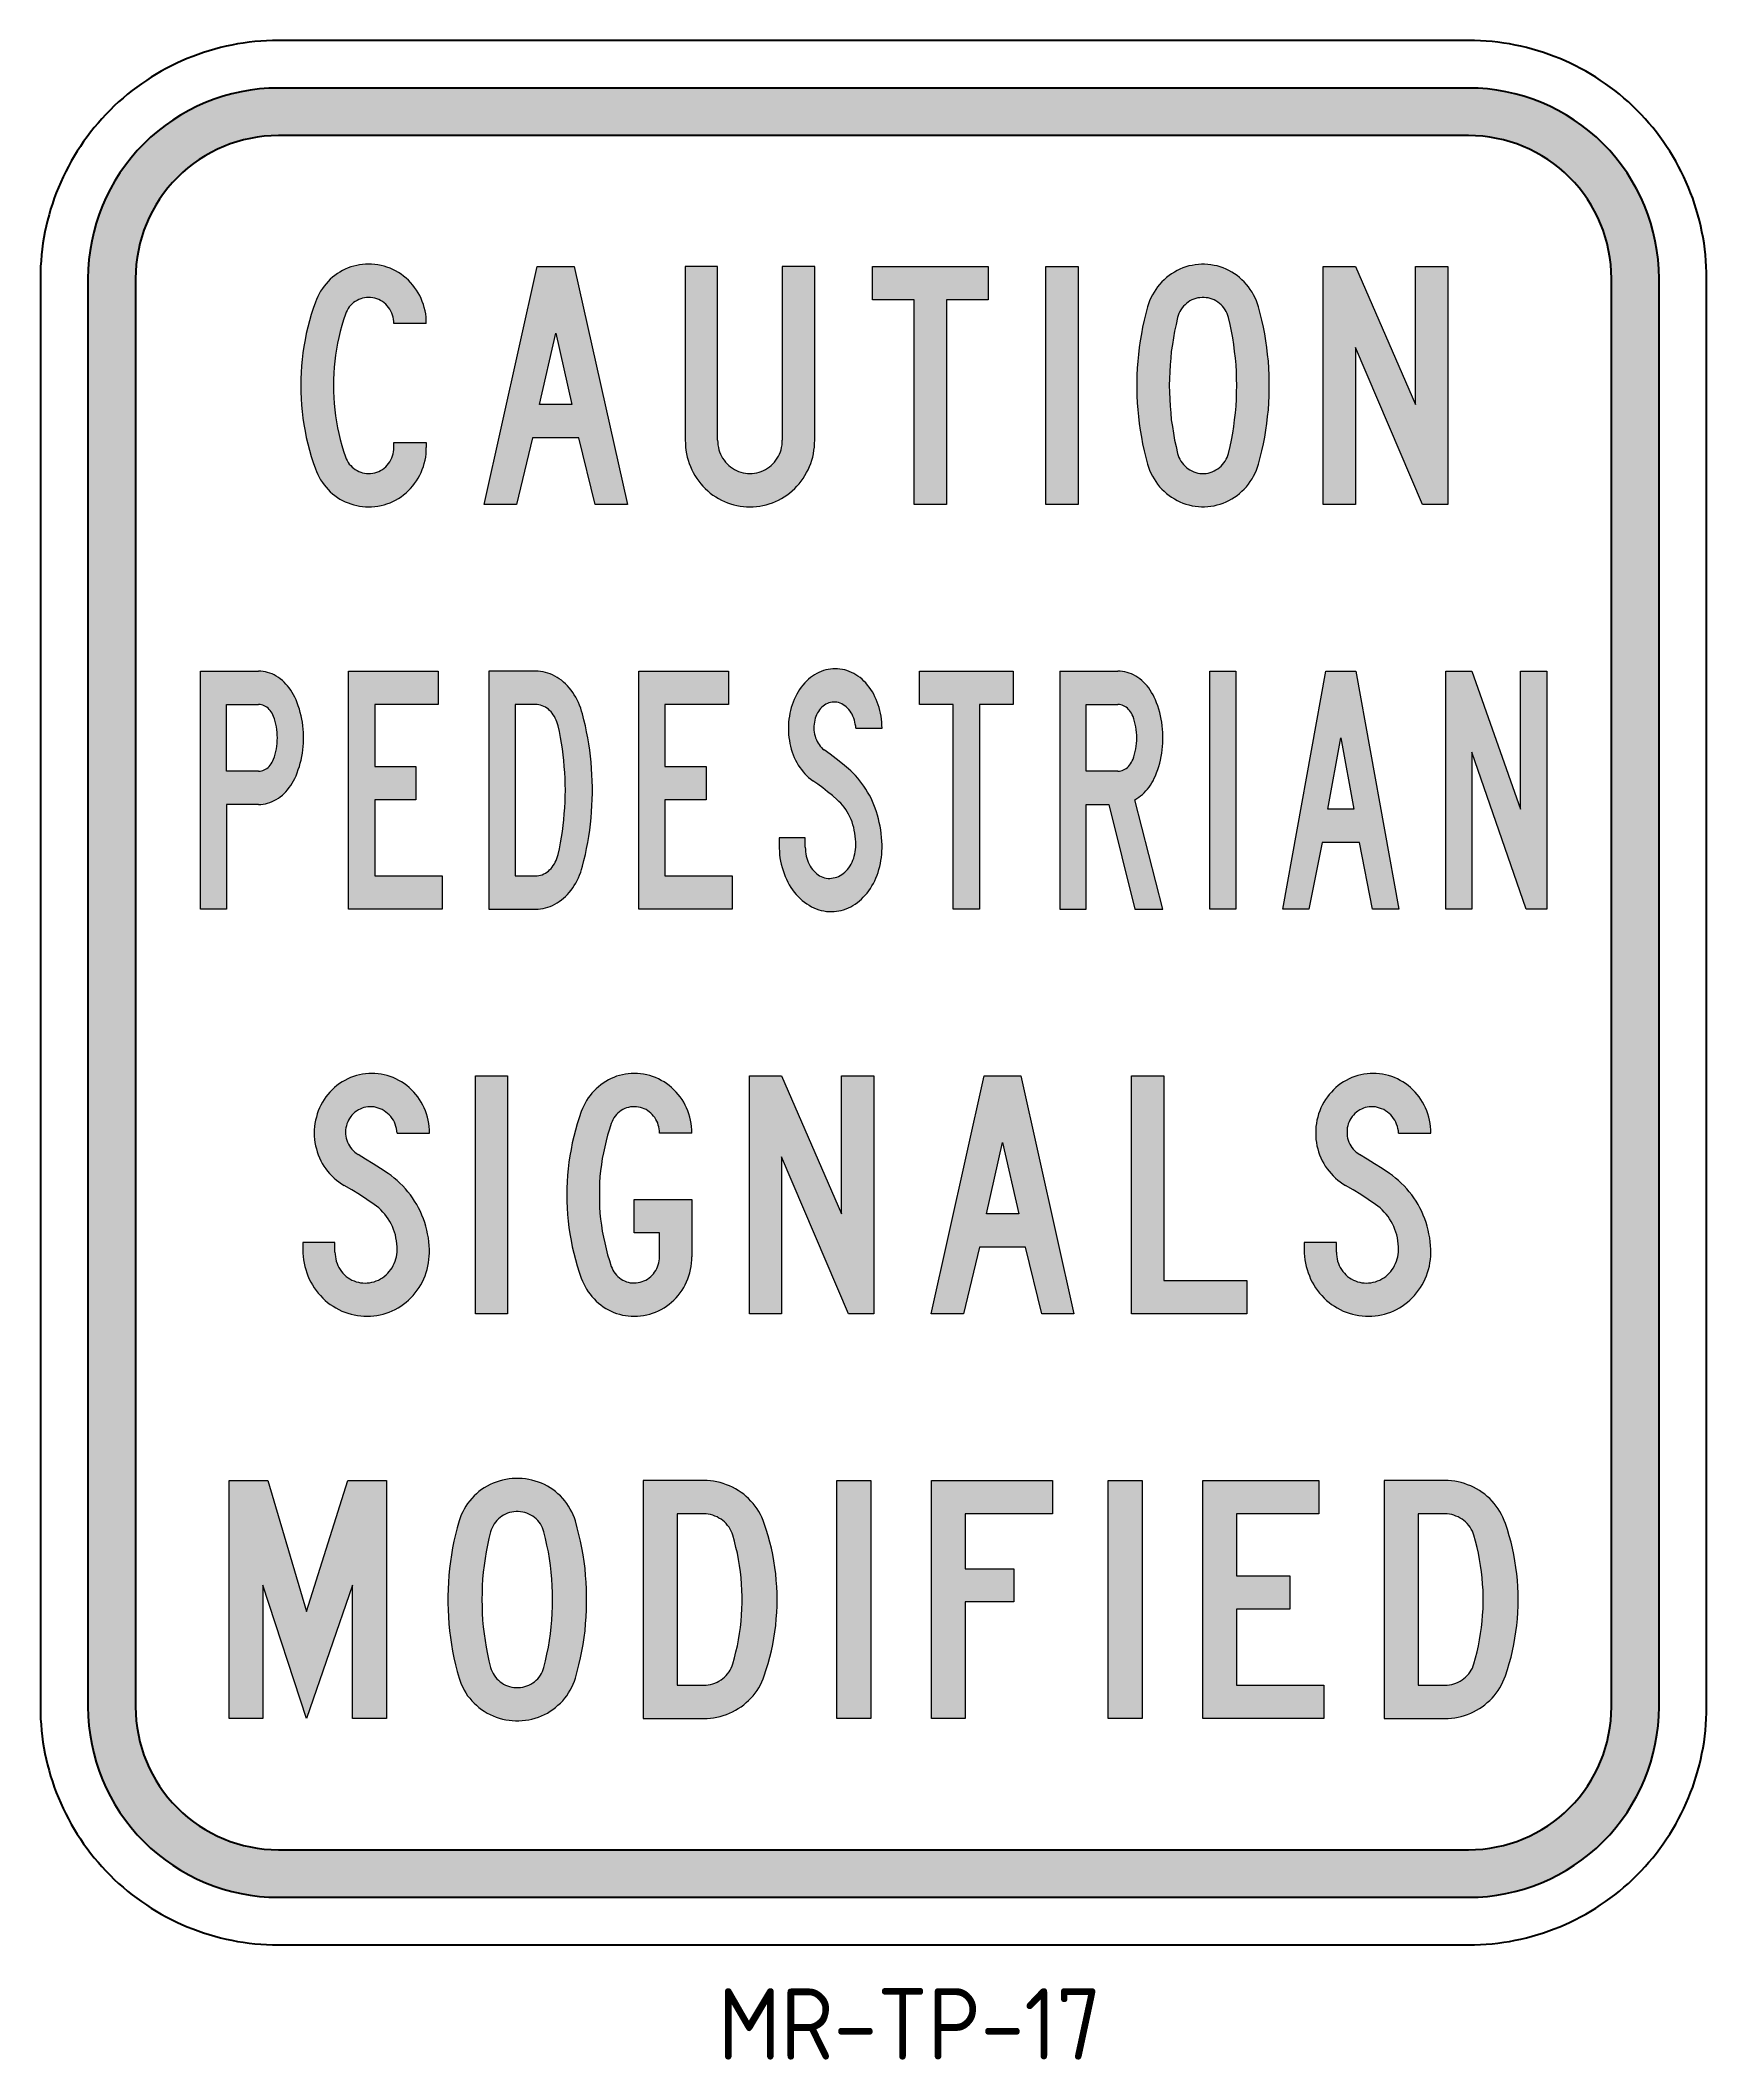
# Model space of a CAD drawing. Extents: x 221.6 to 291.6, y 158.5 to 243.3.
import ezdxf

# ---------------------------------------------------------------- set-up
doc = ezdxf.new("R2010")
doc.units = 0
doc.header["$LTSCALE"] = 12
doc.header["$MEASUREMENT"] = 0
doc.layers.get('0').update_dxf_attribs({"linetype": 'CONTINUOUS'})
for name, color, linetype in [('L25', 1, 'CONTINUOUS'), ('L35', 3, 'CONTINUOUS'), ('T25', 1, 'CONTINUOUS')]:
    doc.layers.add(name, color=color, linetype=linetype)
doc.styles.add('ISO', font='iso')

msp = doc.modelspace()

# ---------------------------------------------------------------- texts
at = {"layer": 'T25', "color": 3, "style": 'ISO'}
msp.add_text('MR-TP-17', height=3, dxfattribs=at).set_placement((250.074, 158.514))

# ---------------------------------------------------------------- hatches: boundary and pattern name
at = {"layer": 'L25'}
h = msp.add_hatch(color=256, dxfattribs=at)
edge = h.paths.add_edge_path(flags=16)
edge.add_line((231.605, 167.331), (281.605, 167.331))
edge.add_arc((281.605, 173.331), 6, 270, 360)
edge.add_line((287.605, 173.331), (287.605, 233.331))
edge.add_arc((281.605, 233.331), 6, 0, 90)
edge.add_line((281.605, 239.331), (231.605, 239.331))
edge.add_arc((231.605, 233.331), 6, 90, 180)
edge.add_line((225.605, 233.331), (225.605, 173.331))
edge.add_arc((231.605, 173.331), 6, 180, 270)
edge = h.paths.add_edge_path()
edge.add_line((231.605, 165.331), (281.605, 165.331))
edge.add_arc((281.605, 173.331), 8, 270, 360)
edge.add_line((289.605, 173.331), (289.605, 233.331))
edge.add_arc((281.605, 233.331), 8, 0, 90)
edge.add_line((281.605, 241.331), (231.605, 241.331))
edge.add_arc((231.605, 233.331), 8, 90, 180)
edge.add_line((223.605, 233.331), (223.605, 173.331))
edge.add_arc((231.605, 173.331), 8, 180, 270)
h = msp.add_hatch(color=256, dxfattribs=at)
h.paths.add_polyline_path([(246.74, 206.837), (246.74, 216.834), (250.513, 216.834), (250.513, 215.438), (247.838, 215.438), (247.838, 212.838), (249.57, 212.838), (249.57, 211.436), (247.838, 211.436), (247.838, 208.238), (250.673, 208.238), (250.673, 206.837)])
h.paths.add_polyline_path([(241.55, 208.238), (242.413, 208.238), (242.482, 208.238), (242.551, 208.249), (242.621, 208.265), (242.69, 208.286), (242.754, 208.318), (242.823, 208.35), (242.882, 208.393), (242.946, 208.436), (242.999, 208.489), (243.058, 208.542), (243.106, 208.606), (243.154, 208.67), (243.202, 208.739), (243.239, 208.814), (243.276, 208.889), (243.308, 208.969), (243.335, 209.054), (243.356, 209.134), (243.409, 209.374), (243.457, 209.619), (243.5, 209.859), (243.537, 210.104), (243.569, 210.349), (243.596, 210.594), (243.617, 210.844), (243.633, 211.09), (243.649, 211.34), (243.655, 211.585), (243.66, 211.836), (243.655, 212.086), (243.649, 212.331), (243.633, 212.582), (243.617, 212.827), (243.596, 213.077), (243.569, 213.323), (243.537, 213.568), (243.5, 213.813), (243.457, 214.053), (243.409, 214.298), (243.356, 214.538), (243.335, 214.623), (243.308, 214.703), (243.276, 214.783), (243.239, 214.857), (243.202, 214.932), (243.154, 215.001), (243.106, 215.065), (243.058, 215.129), (242.999, 215.182), (242.946, 215.236), (242.882, 215.284), (242.823, 215.321), (242.754, 215.353), (242.69, 215.385), (242.621, 215.406), (242.551, 215.422), (242.482, 215.433), (242.413, 215.438), (241.55, 215.438)], flags=16)
h.paths.add_polyline_path([(240.446, 206.837), (242.413, 206.837), (242.514, 206.842), (242.621, 206.848), (242.722, 206.864), (242.823, 206.89), (242.924, 206.917), (243.026, 206.954), (243.122, 206.997), (243.218, 207.045), (243.314, 207.098), (243.404, 207.157), (243.495, 207.226), (243.58, 207.295), (243.665, 207.37), (243.745, 207.455), (243.825, 207.54), (243.9, 207.631), (243.969, 207.732), (244.033, 207.828), (244.097, 207.935), (244.156, 208.047), (244.209, 208.159), (244.257, 208.27), (244.305, 208.393), (244.342, 208.51), (244.379, 208.638), (244.443, 208.883), (244.502, 209.134), (244.555, 209.384), (244.603, 209.64), (244.646, 209.896), (244.683, 210.152), (244.715, 210.407), (244.742, 210.669), (244.763, 210.924), (244.779, 211.186), (244.79, 211.447), (244.795, 211.708), (244.795, 211.969), (244.79, 212.225), (244.779, 212.486), (244.763, 212.747), (244.742, 213.008), (244.715, 213.264), (244.683, 213.52), (244.646, 213.781), (244.603, 214.031), (244.555, 214.287), (244.502, 214.538), (244.443, 214.788), (244.379, 215.038), (244.342, 215.161), (244.305, 215.284), (244.257, 215.401), (244.209, 215.518), (244.156, 215.63), (244.097, 215.737), (244.033, 215.843), (243.969, 215.944), (243.9, 216.04), (243.825, 216.131), (243.745, 216.216), (243.665, 216.302), (243.58, 216.376), (243.495, 216.451), (243.404, 216.515), (243.314, 216.573), (243.218, 216.627), (243.122, 216.675), (243.026, 216.717), (242.924, 216.754), (242.823, 216.781), (242.722, 216.808), (242.621, 216.824), (242.514, 216.834), (242.413, 216.834), (240.446, 216.834)])
h.paths.add_polyline_path([(234.547, 206.837), (234.547, 216.834), (238.32, 216.834), (238.32, 215.438), (235.65, 215.438), (235.65, 212.838), (237.377, 212.838), (237.377, 211.436), (235.65, 211.436), (235.65, 208.238), (238.48, 208.238), (238.48, 206.837)])
h.paths.add_polyline_path([(275.496, 223.837), (275.496, 233.834), (276.861, 233.834), (279.381, 228.036), (279.381, 233.834), (280.74, 233.834), (280.74, 223.837), (279.674, 223.837), (276.861, 230.434), (276.861, 223.837)])
h.paths.add_polyline_path([(271.516, 225.985), (271.585, 226.267), (271.643, 226.544), (271.697, 226.832), (271.739, 227.114), (271.777, 227.397), (271.809, 227.685), (271.835, 227.972), (271.851, 228.26), (271.862, 228.548), (271.867, 228.836), (271.862, 229.123), (271.851, 229.411), (271.835, 229.699), (271.809, 229.987), (271.777, 230.269), (271.739, 230.557), (271.697, 230.839), (271.643, 231.122), (271.585, 231.404), (271.516, 231.687), (271.494, 231.772), (271.457, 231.857), (271.42, 231.937), (271.377, 232.017), (271.324, 232.092), (271.27, 232.161), (271.206, 232.225), (271.142, 232.284), (271.068, 232.337), (270.993, 232.385), (270.919, 232.428), (270.839, 232.46), (270.753, 232.492), (270.668, 232.513), (270.583, 232.524), (270.492, 232.534), (270.407, 232.534), (270.316, 232.524), (270.231, 232.513), (270.146, 232.492), (270.061, 232.46), (269.981, 232.428), (269.901, 232.385), (269.826, 232.337), (269.757, 232.284), (269.693, 232.225), (269.629, 232.161), (269.576, 232.092), (269.522, 232.017), (269.48, 231.937), (269.437, 231.857), (269.405, 231.772), (269.379, 231.687), (269.315, 231.404), (269.256, 231.122), (269.203, 230.839), (269.16, 230.557), (269.117, 230.269), (269.091, 229.987), (269.064, 229.699), (269.048, 229.411), (269.037, 229.123), (269.032, 228.836), (269.037, 228.548), (269.048, 228.26), (269.064, 227.972), (269.091, 227.685), (269.117, 227.397), (269.16, 227.114), (269.203, 226.832), (269.256, 226.544), (269.315, 226.267), (269.379, 225.985), (269.405, 225.899), (269.437, 225.814), (269.48, 225.734), (269.522, 225.654), (269.576, 225.58), (269.629, 225.51), (269.693, 225.446), (269.757, 225.388), (269.826, 225.334), (269.901, 225.286), (269.981, 225.244), (270.061, 225.207), (270.146, 225.18), (270.231, 225.159), (270.316, 225.143), (270.407, 225.137), (270.492, 225.137), (270.583, 225.143), (270.668, 225.159), (270.753, 225.18), (270.839, 225.207), (270.919, 225.244), (270.993, 225.286), (271.068, 225.334), (271.142, 225.388), (271.206, 225.446), (271.27, 225.51), (271.324, 225.58), (271.377, 225.654), (271.42, 225.734), (271.457, 225.814), (271.494, 225.899)], flags=16)
h.paths.add_polyline_path([(280.644, 206.837), (280.644, 216.834), (281.742, 216.834), (283.789, 211.036), (283.789, 216.834), (284.892, 216.834), (284.892, 206.837), (284.023, 206.837), (281.742, 213.434), (281.742, 206.837)])
h.paths.add_polyline_path([(276.786, 211.036), (275.688, 211.036), (276.237, 214.037)], flags=16)
h.paths.add_polyline_path([(273.796, 206.837), (275.608, 216.834), (276.866, 216.834), (278.678, 206.837), (277.575, 206.837), (277.026, 209.635), (275.448, 209.635), (274.9, 206.837)])
h.paths.add_polyline_path([(270.732, 206.837), (270.732, 216.834), (271.83, 216.834), (271.83, 206.837)])
h.paths.add_polyline_path([(259.957, 206.837), (259.957, 215.438), (258.539, 215.438), (258.539, 216.834), (262.472, 216.834), (262.472, 215.438), (261.054, 215.438), (261.054, 206.837)])
h.paths.add_polyline_path([(272.779, 225.537), (272.853, 225.814), (272.922, 226.097), (272.986, 226.379), (273.04, 226.667), (273.088, 226.955), (273.13, 227.242), (273.162, 227.53), (273.194, 227.818), (273.21, 228.111), (273.226, 228.399), (273.232, 228.692), (273.232, 228.98), (273.226, 229.273), (273.21, 229.56), (273.194, 229.854), (273.162, 230.141), (273.13, 230.429), (273.088, 230.717), (273.04, 231.005), (272.986, 231.287), (272.922, 231.575), (272.853, 231.857), (272.779, 232.134), (272.741, 232.268), (272.693, 232.39), (272.635, 232.518), (272.576, 232.641), (272.507, 232.758), (272.432, 232.87), (272.358, 232.982), (272.272, 233.083), (272.182, 233.184), (272.086, 233.28), (271.984, 233.371), (271.878, 233.451), (271.766, 233.531), (271.654, 233.6), (271.537, 233.664), (271.42, 233.723), (271.292, 233.776), (271.169, 233.818), (271.041, 233.856), (270.913, 233.882), (270.78, 233.909), (270.647, 233.92), (270.514, 233.93), (270.38, 233.93), (270.252, 233.92), (270.119, 233.909), (269.986, 233.882), (269.858, 233.856), (269.73, 233.818), (269.602, 233.776), (269.48, 233.723), (269.363, 233.664), (269.245, 233.6), (269.128, 233.531), (269.021, 233.451), (268.915, 233.371), (268.814, 233.28), (268.718, 233.184), (268.627, 233.083), (268.542, 232.982), (268.462, 232.87), (268.393, 232.758), (268.323, 232.641), (268.259, 232.518), (268.206, 232.39), (268.158, 232.268), (268.121, 232.134), (268.041, 231.857), (267.977, 231.575), (267.913, 231.287), (267.86, 231.005), (267.812, 230.717), (267.769, 230.429), (267.732, 230.141), (267.705, 229.854), (267.684, 229.56), (267.673, 229.273), (267.668, 228.98), (267.668, 228.692), (267.673, 228.399), (267.684, 228.111), (267.705, 227.818), (267.732, 227.53), (267.769, 227.242), (267.812, 226.955), (267.86, 226.667), (267.913, 226.379), (267.977, 226.097), (268.041, 225.814), (268.121, 225.537), (268.158, 225.404), (268.206, 225.276), (268.259, 225.153), (268.323, 225.031), (268.393, 224.913), (268.462, 224.802), (268.542, 224.69), (268.627, 224.583), (268.718, 224.487), (268.814, 224.391), (268.915, 224.301), (269.021, 224.221), (269.128, 224.141), (269.245, 224.071), (269.363, 224.007), (269.48, 223.949), (269.602, 223.896), (269.73, 223.853), (269.858, 223.816), (269.986, 223.784), (270.119, 223.762), (270.252, 223.746), (270.38, 223.741), (270.514, 223.741), (270.647, 223.746), (270.78, 223.762), (270.913, 223.784), (271.041, 223.816), (271.169, 223.853), (271.292, 223.896), (271.42, 223.949), (271.537, 224.007), (271.654, 224.071), (271.766, 224.141), (271.878, 224.221), (271.984, 224.301), (272.086, 224.391), (272.182, 224.487), (272.272, 224.583), (272.358, 224.69), (272.432, 224.802), (272.507, 224.913), (272.576, 225.031), (272.635, 225.153), (272.693, 225.276), (272.741, 225.404)])
h.paths.add_polyline_path([(263.847, 223.837), (263.847, 233.834), (265.206, 233.834), (265.206, 223.837)])
h.paths.add_polyline_path([(258.31, 223.837), (258.31, 232.433), (256.562, 232.433), (256.562, 233.834), (261.417, 233.834), (261.417, 232.433), (259.669, 232.433), (259.669, 223.837)])
h.paths.add_polyline_path([(243.937, 228.036), (242.578, 228.036), (243.26, 231.037)], flags=16)
h.paths.add_polyline_path([(240.249, 223.837), (242.482, 233.834), (244.033, 233.834), (246.271, 223.837), (244.907, 223.837), (244.23, 226.635), (242.285, 226.635), (241.608, 223.837)])
h.paths.add_polyline_path([(252.64, 209.837), (252.64, 209.539), (252.64, 209.4), (252.65, 209.262), (252.661, 209.123), (252.677, 208.99), (252.704, 208.857), (252.73, 208.723), (252.762, 208.59), (252.805, 208.462), (252.847, 208.334), (252.895, 208.212), (252.949, 208.095), (253.007, 207.977), (253.066, 207.865), (253.135, 207.754), (253.204, 207.652), (253.279, 207.551), (253.359, 207.455), (253.439, 207.37), (253.524, 207.285), (253.615, 207.205), (253.705, 207.13), (253.801, 207.061), (253.897, 207.002), (253.999, 206.943), (254.1, 206.896), (254.201, 206.853), (254.302, 206.816), (254.409, 206.789), (254.515, 206.762), (254.627, 206.746), (254.734, 206.741), (254.841, 206.736), (254.947, 206.741), (255.048, 206.752), (255.15, 206.768), (255.251, 206.789), (255.352, 206.816), (255.453, 206.853), (255.549, 206.89), (255.651, 206.938), (255.741, 206.991), (255.837, 207.05), (255.928, 207.114), (256.013, 207.183), (256.098, 207.258), (256.178, 207.338), (256.258, 207.423), (256.333, 207.514), (256.407, 207.61), (256.477, 207.711), (256.541, 207.812), (256.599, 207.919), (256.658, 208.031), (256.706, 208.143), (256.754, 208.26), (256.796, 208.382), (256.834, 208.505), (256.871, 208.627), (256.898, 208.755), (256.919, 208.883), (256.94, 209.011), (256.956, 209.144), (256.962, 209.272), (256.967, 209.406), (256.967, 209.539), (256.956, 209.693), (256.946, 209.853), (256.93, 210.013), (256.908, 210.168), (256.882, 210.322), (256.85, 210.477), (256.812, 210.631), (256.775, 210.78), (256.727, 210.93), (256.679, 211.074), (256.626, 211.217), (256.562, 211.356), (256.503, 211.495), (256.434, 211.628), (256.359, 211.756), (256.285, 211.884), (256.205, 212.006), (256.12, 212.123), (256.034, 212.235), (255.944, 212.347), (255.848, 212.454), (255.752, 212.55), (255.651, 212.646), (255.549, 212.736), (255.299, 212.944), (255.043, 213.147), (254.787, 213.344), (254.526, 213.536), (254.467, 213.578), (254.414, 213.632), (254.366, 213.685), (254.318, 213.749), (254.276, 213.813), (254.238, 213.882), (254.206, 213.957), (254.174, 214.031), (254.148, 214.106), (254.132, 214.191), (254.116, 214.271), (254.105, 214.356), (254.1, 214.442), (254.105, 214.527), (254.11, 214.607), (254.121, 214.692), (254.137, 214.772), (254.158, 214.857), (254.185, 214.932), (254.217, 215.007), (254.254, 215.081), (254.292, 215.145), (254.334, 215.209), (254.382, 215.268), (254.436, 215.321), (254.489, 215.369), (254.547, 215.412), (254.606, 215.449), (254.67, 215.481), (254.734, 215.502), (254.798, 215.523), (254.867, 215.534), (254.931, 215.539), (255, 215.534), (255.07, 215.529), (255.139, 215.513), (255.208, 215.491), (255.272, 215.459), (255.336, 215.422), (255.4, 215.385), (255.459, 215.337), (255.517, 215.284), (255.571, 215.225), (255.619, 215.161), (255.667, 215.092), (255.704, 215.023), (255.741, 214.948), (255.778, 214.868), (255.805, 214.783), (255.826, 214.697), (255.842, 214.612), (255.858, 214.527), (255.864, 214.436), (256.967, 214.436), (256.962, 214.564), (256.956, 214.687), (256.946, 214.815), (256.924, 214.943), (256.903, 215.065), (256.876, 215.188), (256.844, 215.305), (256.807, 215.422), (256.764, 215.539), (256.722, 215.651), (256.668, 215.763), (256.615, 215.87), (256.557, 215.971), (256.493, 216.067), (256.429, 216.163), (256.354, 216.254), (256.285, 216.339), (256.205, 216.419), (256.125, 216.493), (256.04, 216.563), (255.954, 216.627), (255.864, 216.685), (255.773, 216.738), (255.683, 216.781), (255.587, 216.824), (255.491, 216.861), (255.395, 216.888), (255.299, 216.909), (255.198, 216.925), (255.096, 216.936), (255, 216.936), (254.899, 216.936), (254.798, 216.925), (254.702, 216.909), (254.601, 216.888), (254.505, 216.861), (254.409, 216.824), (254.313, 216.781), (254.222, 216.738), (254.132, 216.685), (254.041, 216.627), (253.956, 216.563), (253.871, 216.493), (253.791, 216.419), (253.716, 216.339), (253.641, 216.254), (253.572, 216.163), (253.503, 216.067), (253.439, 215.971), (253.38, 215.87), (253.327, 215.763), (253.274, 215.651), (253.231, 215.539), (253.188, 215.422), (253.151, 215.305), (253.119, 215.188), (253.093, 215.065), (253.071, 214.943), (253.055, 214.815), (253.039, 214.687), (253.034, 214.564), (253.034, 214.436), (253.034, 214.308), (253.039, 214.18), (253.055, 214.053), (253.071, 213.93), (253.093, 213.802), (253.119, 213.68), (253.151, 213.562), (253.188, 213.44), (253.231, 213.328), (253.279, 213.211), (253.332, 213.104), (253.386, 212.997), (253.444, 212.891), (253.508, 212.795), (253.578, 212.699), (253.647, 212.608), (253.721, 212.523), (253.801, 212.443), (253.881, 212.369), (253.967, 212.299), (254.057, 212.235), (254.265, 212.086), (254.473, 211.932), (254.675, 211.772), (254.878, 211.607), (255.075, 211.436), (255.155, 211.361), (255.235, 211.287), (255.304, 211.201), (255.373, 211.116), (255.443, 211.026), (255.501, 210.924), (255.56, 210.823), (255.613, 210.722), (255.661, 210.61), (255.704, 210.503), (255.741, 210.386), (255.773, 210.269), (255.8, 210.152), (255.826, 210.029), (255.842, 209.907), (255.853, 209.784), (255.864, 209.661), (255.864, 209.539), (255.864, 209.443), (255.853, 209.347), (255.842, 209.251), (255.821, 209.16), (255.8, 209.07), (255.773, 208.979), (255.741, 208.894), (255.704, 208.809), (255.661, 208.729), (255.619, 208.654), (255.571, 208.58), (255.517, 208.51), (255.459, 208.452), (255.4, 208.393), (255.336, 208.34), (255.272, 208.292), (255.203, 208.249), (255.134, 208.217), (255.064, 208.185), (254.99, 208.164), (254.915, 208.148), (254.841, 208.137), (254.766, 208.132), (254.697, 208.132), (254.622, 208.143), (254.547, 208.159), (254.478, 208.18), (254.409, 208.212), (254.34, 208.244), (254.276, 208.286), (254.212, 208.334), (254.148, 208.388), (254.094, 208.446), (254.041, 208.51), (253.988, 208.58), (253.94, 208.649), (253.903, 208.729), (253.865, 208.809), (253.828, 208.894), (253.801, 208.979), (253.78, 209.07), (253.764, 209.16), (253.748, 209.251), (253.743, 209.342), (253.737, 209.438), (253.737, 209.837)])
h.paths.add_polyline_path([(230.769, 212.635), (229.431, 212.635), (229.431, 215.438), (230.769, 215.438), (230.833, 215.433), (230.891, 215.422), (230.95, 215.406), (231.008, 215.385), (231.062, 215.353), (231.115, 215.321), (231.168, 215.278), (231.216, 215.23), (231.259, 215.182), (231.302, 215.124), (231.339, 215.065), (231.371, 215.001), (231.397, 214.937), (231.435, 214.831), (231.472, 214.719), (231.499, 214.612), (231.52, 214.5), (231.536, 214.383), (231.552, 214.266), (231.557, 214.154), (231.563, 214.037), (231.557, 213.919), (231.552, 213.802), (231.536, 213.69), (231.52, 213.573), (231.499, 213.461), (231.472, 213.349), (231.435, 213.243), (231.397, 213.136), (231.371, 213.067), (231.339, 213.008), (231.302, 212.944), (231.259, 212.891), (231.216, 212.838), (231.168, 212.795), (231.115, 212.752), (231.062, 212.72), (231.008, 212.688), (230.95, 212.667), (230.891, 212.651), (230.833, 212.64)], flags=16)
h.paths.add_polyline_path([(230.769, 211.239), (229.431, 211.239), (229.431, 206.837), (228.333, 206.837), (228.333, 216.834), (230.769, 216.834), (230.865, 216.834), (230.961, 216.824), (231.056, 216.808), (231.152, 216.781), (231.248, 216.754), (231.339, 216.717), (231.429, 216.675), (231.515, 216.627), (231.605, 216.573), (231.685, 216.509), (231.771, 216.445), (231.845, 216.376), (231.92, 216.296), (231.994, 216.216), (232.064, 216.131), (232.128, 216.04), (232.186, 215.944), (232.245, 215.843), (232.298, 215.742), (232.346, 215.635), (232.394, 215.507), (232.442, 215.374), (232.485, 215.241), (232.522, 215.102), (232.559, 214.964), (232.586, 214.825), (232.613, 214.687), (232.629, 214.543), (232.645, 214.399), (232.655, 214.255), (232.661, 214.111), (232.661, 213.962), (232.655, 213.818), (232.645, 213.674), (232.629, 213.53), (232.613, 213.386), (232.586, 213.248), (232.559, 213.104), (232.522, 212.965), (232.485, 212.832), (232.442, 212.699), (232.394, 212.566), (232.346, 212.438), (232.298, 212.331), (232.245, 212.225), (232.186, 212.129), (232.128, 212.033), (232.064, 211.942), (231.994, 211.857), (231.92, 211.772), (231.845, 211.697), (231.771, 211.628), (231.685, 211.559), (231.605, 211.5), (231.515, 211.447), (231.429, 211.399), (231.339, 211.356), (231.248, 211.319), (231.152, 211.292), (231.056, 211.265), (230.961, 211.249), (230.865, 211.239)])
h.paths.add_polyline_path([(267.583, 211.436), (267.668, 211.484), (267.748, 211.537), (267.828, 211.596), (267.908, 211.66), (267.982, 211.729), (268.052, 211.804), (268.121, 211.878), (268.185, 211.964), (268.243, 212.049), (268.302, 212.139), (268.355, 212.235), (268.403, 212.337), (268.451, 212.438), (268.499, 212.566), (268.547, 212.699), (268.59, 212.832), (268.632, 212.965), (268.664, 213.104), (268.691, 213.248), (268.718, 213.386), (268.739, 213.53), (268.75, 213.674), (268.76, 213.818), (268.766, 213.962), (268.766, 214.111), (268.76, 214.255), (268.75, 214.399), (268.739, 214.543), (268.718, 214.687), (268.691, 214.825), (268.664, 214.964), (268.632, 215.102), (268.59, 215.241), (268.547, 215.374), (268.499, 215.507), (268.451, 215.635), (268.403, 215.742), (268.35, 215.843), (268.291, 215.944), (268.233, 216.04), (268.169, 216.131), (268.1, 216.216), (268.03, 216.296), (267.95, 216.376), (267.876, 216.445), (267.79, 216.509), (267.71, 216.573), (267.625, 216.627), (267.535, 216.675), (267.444, 216.717), (267.353, 216.754), (267.257, 216.781), (267.162, 216.808), (267.071, 216.824), (266.975, 216.834), (266.874, 216.834), (264.438, 216.834), (264.438, 206.837), (265.542, 206.837), (265.542, 211.239), (266.485, 211.239), (267.583, 206.837), (268.766, 206.837)])
h.paths.add_polyline_path([(266.874, 212.635), (265.542, 212.635), (265.542, 215.438), (266.874, 215.438), (266.938, 215.433), (266.996, 215.422), (267.055, 215.406), (267.114, 215.385), (267.167, 215.353), (267.22, 215.321), (267.273, 215.278), (267.321, 215.23), (267.364, 215.182), (267.407, 215.124), (267.444, 215.065), (267.476, 215.001), (267.508, 214.937), (267.545, 214.831), (267.577, 214.719), (267.604, 214.612), (267.625, 214.5), (267.647, 214.383), (267.657, 214.266), (267.663, 214.154), (267.668, 214.037), (267.663, 213.919), (267.657, 213.802), (267.647, 213.69), (267.625, 213.573), (267.604, 213.461), (267.577, 213.349), (267.545, 213.243), (267.508, 213.136), (267.476, 213.067), (267.444, 213.008), (267.407, 212.944), (267.364, 212.891), (267.321, 212.838), (267.273, 212.795), (267.22, 212.752), (267.167, 212.72), (267.114, 212.688), (267.055, 212.667), (266.996, 212.651), (266.938, 212.64)], flags=16)
h.paths.add_polyline_path([(233.161, 225.334), (233.204, 225.217), (233.257, 225.095), (233.316, 224.983), (233.38, 224.871), (233.455, 224.764), (233.529, 224.658), (233.609, 224.562), (233.694, 224.466), (233.785, 224.375), (233.881, 224.29), (233.982, 224.21), (234.083, 224.135), (234.19, 224.066), (234.302, 224.007), (234.414, 223.949), (234.531, 223.901), (234.648, 223.858), (234.771, 223.821), (234.893, 223.789), (235.016, 223.768), (235.139, 223.746), (235.266, 223.741), (235.394, 223.736), (235.522, 223.741), (235.656, 223.746), (235.783, 223.768), (235.917, 223.794), (236.045, 223.826), (236.167, 223.864), (236.295, 223.912), (236.412, 223.965), (236.529, 224.023), (236.647, 224.087), (236.759, 224.162), (236.865, 224.242), (236.966, 224.327), (237.068, 224.418), (237.158, 224.514), (237.249, 224.615), (237.329, 224.722), (237.403, 224.828), (237.478, 224.945), (237.542, 225.063), (237.601, 225.185), (237.649, 225.308), (237.697, 225.436), (237.734, 225.564), (237.766, 225.697), (237.793, 225.83), (237.808, 225.963), (237.819, 226.102), (237.819, 226.235), (237.819, 226.438), (236.46, 226.438), (236.46, 226.235), (236.455, 226.144), (236.444, 226.054), (236.428, 225.963), (236.402, 225.878), (236.37, 225.793), (236.332, 225.713), (236.29, 225.633), (236.236, 225.558), (236.178, 225.489), (236.119, 225.425), (236.05, 225.366), (235.981, 225.313), (235.901, 225.265), (235.821, 225.228), (235.741, 225.196), (235.656, 225.169), (235.57, 225.148), (235.48, 225.137), (235.394, 225.137), (235.309, 225.137), (235.224, 225.148), (235.144, 225.169), (235.064, 225.191), (234.984, 225.223), (234.909, 225.26), (234.835, 225.302), (234.766, 225.356), (234.702, 225.409), (234.643, 225.468), (234.584, 225.537), (234.536, 225.606), (234.494, 225.681), (234.451, 225.755), (234.419, 225.835), (234.339, 226.075), (234.27, 226.32), (234.201, 226.565), (234.142, 226.816), (234.089, 227.061), (234.046, 227.312), (234.003, 227.567), (233.971, 227.818), (233.95, 228.074), (233.929, 228.324), (233.918, 228.58), (233.918, 228.836), (233.918, 229.092), (233.929, 229.347), (233.95, 229.598), (233.971, 229.854), (234.003, 230.104), (234.046, 230.36), (234.089, 230.61), (234.142, 230.855), (234.201, 231.106), (234.27, 231.351), (234.339, 231.596), (234.419, 231.836), (234.451, 231.916), (234.494, 231.991), (234.536, 232.065), (234.584, 232.134), (234.643, 232.204), (234.702, 232.262), (234.766, 232.316), (234.835, 232.369), (234.909, 232.412), (234.984, 232.449), (235.064, 232.481), (235.144, 232.502), (235.224, 232.524), (235.309, 232.534), (235.394, 232.534), (235.48, 232.534), (235.57, 232.524), (235.656, 232.502), (235.741, 232.476), (235.821, 232.444), (235.901, 232.406), (235.981, 232.358), (236.05, 232.305), (236.119, 232.246), (236.178, 232.182), (236.236, 232.113), (236.29, 232.039), (236.332, 231.959), (236.37, 231.879), (236.402, 231.793), (236.428, 231.708), (236.444, 231.618), (236.455, 231.527), (236.46, 231.436), (237.819, 231.436), (237.819, 231.57), (237.808, 231.708), (237.793, 231.841), (237.766, 231.975), (237.734, 232.108), (237.697, 232.236), (237.649, 232.364), (237.601, 232.486), (237.542, 232.609), (237.478, 232.726), (237.403, 232.843), (237.329, 232.95), (237.249, 233.056), (237.158, 233.158), (237.068, 233.254), (236.966, 233.344), (236.865, 233.429), (236.759, 233.509), (236.647, 233.579), (236.529, 233.648), (236.412, 233.707), (236.295, 233.76), (236.167, 233.808), (236.045, 233.845), (235.917, 233.877), (235.783, 233.904), (235.656, 233.92), (235.522, 233.93), (235.394, 233.936), (235.266, 233.93), (235.139, 233.92), (235.016, 233.904), (234.893, 233.882), (234.771, 233.85), (234.648, 233.813), (234.531, 233.771), (234.414, 233.723), (234.302, 233.664), (234.19, 233.6), (234.083, 233.536), (233.982, 233.461), (233.881, 233.382), (233.785, 233.296), (233.694, 233.206), (233.609, 233.11), (233.529, 233.008), (233.455, 232.907), (233.38, 232.801), (233.316, 232.689), (233.257, 232.571), (233.204, 232.454), (233.161, 232.337), (233.071, 232.076), (232.986, 231.815), (232.911, 231.554), (232.842, 231.287), (232.778, 231.021), (232.724, 230.749), (232.676, 230.477), (232.634, 230.205), (232.602, 229.934), (232.575, 229.662), (232.559, 229.385), (232.549, 229.113), (232.543, 228.836), (232.549, 228.559), (232.559, 228.287), (232.575, 228.01), (232.602, 227.738), (232.634, 227.466), (232.676, 227.194), (232.724, 226.923), (232.778, 226.651), (232.842, 226.384), (232.911, 226.118), (232.986, 225.857), (233.071, 225.596)])
h.paths.add_polyline_path([(250.055, 226.534), (250.055, 233.834), (248.696, 233.834), (248.696, 226.534), (248.701, 226.395), (248.707, 226.251), (248.728, 226.113), (248.749, 225.969), (248.781, 225.83), (248.819, 225.697), (248.861, 225.564), (248.914, 225.43), (248.968, 225.297), (249.032, 225.175), (249.101, 225.052), (249.181, 224.935), (249.261, 224.818), (249.346, 224.706), (249.442, 224.604), (249.538, 224.503), (249.639, 224.407), (249.746, 224.317), (249.858, 224.231), (249.975, 224.157), (250.092, 224.082), (250.215, 224.018), (250.343, 223.96), (250.471, 223.906), (250.599, 223.858), (250.732, 223.821), (250.865, 223.789), (251.004, 223.768), (251.142, 223.746), (251.275, 223.741), (251.414, 223.736), (251.552, 223.741), (251.691, 223.746), (251.83, 223.768), (251.963, 223.789), (252.096, 223.821), (252.229, 223.858), (252.362, 223.906), (252.49, 223.96), (252.618, 224.018), (252.736, 224.082), (252.858, 224.157), (252.97, 224.231), (253.082, 224.317), (253.188, 224.407), (253.295, 224.503), (253.391, 224.604), (253.482, 224.706), (253.572, 224.818), (253.652, 224.935), (253.727, 225.052), (253.796, 225.175), (253.86, 225.297), (253.919, 225.43), (253.967, 225.564), (254.015, 225.697), (254.052, 225.83), (254.084, 225.969), (254.105, 226.113), (254.121, 226.251), (254.132, 226.395), (254.137, 226.534), (254.137, 233.834), (252.773, 233.834), (252.773, 226.534), (252.773, 226.438), (252.762, 226.336), (252.746, 226.235), (252.72, 226.139), (252.693, 226.043), (252.656, 225.953), (252.613, 225.862), (252.56, 225.777), (252.506, 225.697), (252.448, 225.617), (252.378, 225.542), (252.309, 225.473), (252.235, 225.414), (252.155, 225.356), (252.069, 225.302), (251.984, 225.26), (251.893, 225.223), (251.798, 225.191), (251.707, 225.164), (251.611, 225.148), (251.515, 225.137), (251.414, 225.137), (251.318, 225.137), (251.222, 225.148), (251.126, 225.164), (251.03, 225.191), (250.94, 225.223), (250.849, 225.26), (250.764, 225.302), (250.678, 225.356), (250.599, 225.414), (250.524, 225.473), (250.455, 225.542), (250.385, 225.617), (250.327, 225.697), (250.268, 225.777), (250.22, 225.862), (250.178, 225.953), (250.14, 226.043), (250.108, 226.139), (250.087, 226.235), (250.071, 226.336), (250.06, 226.438)])
h = msp.add_hatch(color=256, dxfattribs=at)
h.paths.add_polyline_path([(239.882, 189.837), (239.882, 199.834), (241.235, 199.834), (241.235, 189.837)])
h.paths.add_polyline_path([(242.759, 174.99), (242.829, 175.267), (242.887, 175.549), (242.946, 175.832), (242.994, 176.114), (243.031, 176.402), (243.063, 176.69), (243.09, 176.972), (243.111, 177.26), (243.122, 177.548), (243.122, 177.836), (243.122, 178.123), (243.111, 178.411), (243.09, 178.699), (243.063, 178.987), (243.031, 179.274), (242.994, 179.557), (242.946, 179.845), (242.887, 180.127), (242.829, 180.41), (242.759, 180.687), (242.733, 180.772), (242.695, 180.857), (242.658, 180.942), (242.61, 181.017), (242.557, 181.092), (242.498, 181.161), (242.434, 181.225), (242.365, 181.284), (242.29, 181.342), (242.21, 181.39), (242.13, 181.427), (242.045, 181.465), (241.96, 181.491), (241.869, 181.513), (241.779, 181.529), (241.683, 181.534), (241.592, 181.534), (241.502, 181.529), (241.411, 181.513), (241.32, 181.491), (241.235, 181.465), (241.15, 181.427), (241.065, 181.39), (240.99, 181.342), (240.915, 181.284), (240.846, 181.225), (240.782, 181.161), (240.724, 181.092), (240.67, 181.017), (240.622, 180.942), (240.58, 180.857), (240.548, 180.772), (240.521, 180.687), (240.452, 180.41), (240.388, 180.127), (240.335, 179.845), (240.287, 179.557), (240.244, 179.274), (240.212, 178.987), (240.185, 178.699), (240.169, 178.411), (240.159, 178.123), (240.153, 177.836), (240.159, 177.548), (240.169, 177.26), (240.185, 176.972), (240.212, 176.69), (240.244, 176.402), (240.287, 176.114), (240.335, 175.832), (240.388, 175.549), (240.452, 175.267), (240.521, 174.99), (240.548, 174.899), (240.58, 174.819), (240.622, 174.734), (240.67, 174.659), (240.724, 174.585), (240.782, 174.515), (240.846, 174.452), (240.915, 174.388), (240.99, 174.334), (241.065, 174.286), (241.15, 174.249), (241.235, 174.212), (241.32, 174.185), (241.411, 174.164), (241.502, 174.148), (241.592, 174.142), (241.683, 174.142), (241.779, 174.148), (241.869, 174.164), (241.96, 174.185), (242.045, 174.212), (242.13, 174.249), (242.21, 174.286), (242.29, 174.334), (242.365, 174.388), (242.434, 174.452), (242.498, 174.515), (242.557, 174.585), (242.61, 174.659), (242.658, 174.734), (242.695, 174.819), (242.733, 174.899)], flags=16)
h.paths.add_polyline_path([(244.081, 174.537), (244.161, 174.819), (244.23, 175.102), (244.294, 175.384), (244.353, 175.672), (244.406, 175.954), (244.449, 176.242), (244.486, 176.53), (244.513, 176.823), (244.534, 177.111), (244.55, 177.404), (244.555, 177.692), (244.555, 177.985), (244.55, 178.273), (244.534, 178.566), (244.513, 178.853), (244.486, 179.141), (244.449, 179.434), (244.406, 179.722), (244.353, 180.005), (244.294, 180.292), (244.23, 180.575), (244.161, 180.857), (244.081, 181.14), (244.038, 181.268), (243.99, 181.395), (243.932, 181.518), (243.868, 181.641), (243.798, 181.758), (243.719, 181.875), (243.639, 181.982), (243.548, 182.088), (243.452, 182.189), (243.351, 182.28), (243.244, 182.371), (243.138, 182.456), (243.02, 182.531), (242.903, 182.605), (242.781, 182.669), (242.653, 182.728), (242.525, 182.776), (242.392, 182.818), (242.258, 182.856), (242.125, 182.888), (241.987, 182.909), (241.848, 182.925), (241.709, 182.93), (241.571, 182.93), (241.432, 182.925), (241.294, 182.909), (241.155, 182.888), (241.022, 182.856), (240.883, 182.818), (240.756, 182.776), (240.622, 182.728), (240.5, 182.669), (240.377, 182.605), (240.255, 182.531), (240.143, 182.456), (240.031, 182.371), (239.924, 182.28), (239.828, 182.189), (239.732, 182.088), (239.642, 181.982), (239.556, 181.875), (239.482, 181.758), (239.413, 181.641), (239.349, 181.518), (239.29, 181.395), (239.242, 181.268), (239.199, 181.14), (239.119, 180.857), (239.045, 180.575), (238.981, 180.292), (238.922, 180.005), (238.874, 179.722), (238.832, 179.434), (238.794, 179.141), (238.768, 178.853), (238.746, 178.566), (238.73, 178.273), (238.72, 177.985), (238.72, 177.692), (238.73, 177.404), (238.746, 177.111), (238.768, 176.823), (238.794, 176.53), (238.832, 176.242), (238.874, 175.954), (238.922, 175.672), (238.981, 175.384), (239.045, 175.102), (239.119, 174.819), (239.199, 174.537), (239.242, 174.409), (239.29, 174.281), (239.349, 174.158), (239.413, 174.036), (239.482, 173.919), (239.556, 173.801), (239.642, 173.695), (239.732, 173.588), (239.828, 173.487), (239.924, 173.396), (240.031, 173.306), (240.143, 173.22), (240.255, 173.146), (240.377, 173.071), (240.5, 173.007), (240.622, 172.949), (240.756, 172.901), (240.883, 172.853), (241.022, 172.821), (241.155, 172.789), (241.294, 172.767), (241.432, 172.752), (241.571, 172.746), (241.709, 172.746), (241.848, 172.752), (241.987, 172.767), (242.125, 172.789), (242.258, 172.821), (242.392, 172.853), (242.525, 172.901), (242.653, 172.949), (242.781, 173.007), (242.903, 173.071), (243.02, 173.146), (243.138, 173.22), (243.244, 173.306), (243.351, 173.396), (243.452, 173.487), (243.548, 173.588), (243.639, 173.695), (243.719, 173.801), (243.798, 173.919), (243.868, 174.036), (243.932, 174.158), (243.99, 174.281), (244.038, 174.409)])
h.paths.add_polyline_path([(229.532, 172.837), (229.532, 182.84), (231.158, 182.84), (232.788, 177.34), (234.515, 182.84), (236.146, 182.84), (236.146, 172.837), (234.723, 172.837), (234.723, 178.438), (232.788, 172.837), (230.955, 178.438), (230.955, 172.837)])
h.paths.add_polyline_path([(267.444, 189.837), (267.444, 199.834), (268.798, 199.834), (268.798, 191.238), (272.283, 191.238), (272.283, 189.837)])
h.paths.add_polyline_path([(262.706, 194.036), (261.353, 194.036), (262.03, 197.037)], flags=16)
h.paths.add_polyline_path([(259.029, 189.837), (261.257, 199.834), (262.802, 199.834), (265.025, 189.837), (263.671, 189.837), (262.994, 192.635), (261.06, 192.635), (260.383, 189.837)])
h.paths.add_polyline_path([(251.393, 189.837), (251.393, 199.834), (252.746, 199.834), (255.262, 194.036), (255.262, 199.834), (256.615, 199.834), (256.615, 189.837), (255.549, 189.837), (252.746, 196.434), (252.746, 189.837)])
h.paths.add_polyline_path([(279.488, 174.238), (280.607, 174.238), (280.703, 174.244), (280.799, 174.254), (280.895, 174.27), (280.985, 174.297), (281.076, 174.329), (281.167, 174.366), (281.252, 174.409), (281.332, 174.462), (281.406, 174.521), (281.481, 174.579), (281.55, 174.649), (281.609, 174.718), (281.668, 174.798), (281.716, 174.878), (281.764, 174.963), (281.801, 175.048), (281.827, 175.139), (281.902, 175.389), (281.961, 175.64), (282.019, 175.896), (282.067, 176.152), (282.11, 176.413), (282.147, 176.668), (282.174, 176.93), (282.195, 177.185), (282.211, 177.447), (282.216, 177.708), (282.216, 177.969), (282.211, 178.23), (282.195, 178.491), (282.174, 178.747), (282.147, 179.008), (282.11, 179.264), (282.067, 179.525), (282.019, 179.781), (281.961, 180.031), (281.902, 180.287), (281.827, 180.537), (281.801, 180.628), (281.764, 180.713), (281.716, 180.799), (281.668, 180.878), (281.609, 180.953), (281.55, 181.028), (281.481, 181.097), (281.406, 181.156), (281.332, 181.214), (281.252, 181.262), (281.167, 181.31), (281.076, 181.347), (280.985, 181.379), (280.895, 181.406), (280.799, 181.422), (280.703, 181.433), (280.607, 181.438), (279.488, 181.438)], flags=16)
h.paths.add_polyline_path([(278.065, 172.837), (280.607, 172.837), (280.746, 172.842), (280.89, 172.853), (281.023, 172.869), (281.161, 172.895), (281.3, 172.927), (281.433, 172.965), (281.561, 173.013), (281.694, 173.061), (281.817, 173.119), (281.939, 173.189), (282.062, 173.258), (282.174, 173.332), (282.286, 173.418), (282.392, 173.508), (282.494, 173.599), (282.59, 173.7), (282.685, 173.801), (282.771, 173.913), (282.851, 174.025), (282.92, 174.137), (282.989, 174.26), (283.048, 174.382), (283.106, 174.51), (283.154, 174.638), (283.24, 174.894), (283.314, 175.155), (283.389, 175.421), (283.448, 175.683), (283.506, 175.949), (283.554, 176.215), (283.597, 176.487), (283.629, 176.754), (283.655, 177.026), (283.677, 177.297), (283.687, 177.569), (283.693, 177.836), (283.687, 178.107), (283.677, 178.379), (283.655, 178.651), (283.629, 178.923), (283.597, 179.189), (283.554, 179.461), (283.506, 179.727), (283.448, 179.994), (283.389, 180.255), (283.314, 180.521), (283.24, 180.777), (283.154, 181.038), (283.106, 181.166), (283.048, 181.294), (282.989, 181.417), (282.92, 181.534), (282.851, 181.651), (282.771, 181.763), (282.685, 181.875), (282.59, 181.976), (282.494, 182.078), (282.392, 182.168), (282.286, 182.259), (282.174, 182.339), (282.062, 182.419), (281.939, 182.488), (281.817, 182.557), (281.694, 182.616), (281.561, 182.664), (281.433, 182.712), (281.3, 182.749), (281.161, 182.781), (281.023, 182.808), (280.89, 182.824), (280.746, 182.834), (280.607, 182.84), (278.065, 182.84)])
h.paths.add_polyline_path([(270.434, 172.837), (270.434, 182.84), (275.315, 182.84), (275.315, 181.438), (271.857, 181.438), (271.857, 178.837), (274.095, 178.837), (274.095, 177.436), (271.857, 177.436), (271.857, 174.238), (275.523, 174.238), (275.523, 172.837)])
h.paths.add_polyline_path([(266.463, 172.837), (266.463, 182.84), (267.892, 182.84), (267.892, 172.837)])
h.paths.add_polyline_path([(259.04, 172.837), (259.04, 182.84), (264.124, 182.84), (264.124, 181.438), (260.463, 181.438), (260.463, 179.136), (262.499, 179.136), (262.499, 177.74), (260.463, 177.74), (260.463, 172.837)])
h.paths.add_polyline_path([(255.07, 172.837), (255.07, 182.84), (256.493, 182.84), (256.493, 172.837)])
h.paths.add_polyline_path([(248.355, 174.238), (249.474, 174.238), (249.57, 174.244), (249.666, 174.254), (249.762, 174.27), (249.852, 174.297), (249.943, 174.329), (250.034, 174.366), (250.114, 174.409), (250.199, 174.462), (250.273, 174.521), (250.348, 174.579), (250.412, 174.649), (250.476, 174.718), (250.535, 174.798), (250.583, 174.878), (250.625, 174.963), (250.662, 175.048), (250.694, 175.139), (250.764, 175.389), (250.828, 175.64), (250.886, 175.896), (250.934, 176.152), (250.977, 176.413), (251.014, 176.668), (251.041, 176.93), (251.062, 177.185), (251.078, 177.447), (251.083, 177.708), (251.083, 177.969), (251.078, 178.23), (251.062, 178.491), (251.041, 178.747), (251.014, 179.008), (250.977, 179.264), (250.934, 179.525), (250.886, 179.781), (250.828, 180.031), (250.764, 180.287), (250.694, 180.537), (250.662, 180.628), (250.625, 180.713), (250.583, 180.799), (250.535, 180.878), (250.476, 180.953), (250.412, 181.028), (250.348, 181.097), (250.273, 181.156), (250.199, 181.214), (250.114, 181.262), (250.034, 181.31), (249.943, 181.347), (249.852, 181.379), (249.762, 181.406), (249.666, 181.422), (249.57, 181.433), (249.474, 181.438), (248.355, 181.438)], flags=16)
h.paths.add_polyline_path([(246.932, 172.837), (249.474, 172.837), (249.613, 172.842), (249.751, 172.853), (249.89, 172.869), (250.028, 172.895), (250.162, 172.927), (250.295, 172.965), (250.428, 173.013), (250.556, 173.061), (250.684, 173.119), (250.806, 173.189), (250.924, 173.258), (251.041, 173.332), (251.153, 173.418), (251.259, 173.508), (251.361, 173.599), (251.457, 173.7), (251.547, 173.801), (251.632, 173.913), (251.712, 174.025), (251.787, 174.137), (251.856, 174.26), (251.915, 174.382), (251.968, 174.51), (252.016, 174.638), (252.101, 174.894), (252.181, 175.155), (252.251, 175.421), (252.314, 175.683), (252.373, 175.949), (252.421, 176.215), (252.464, 176.487), (252.496, 176.754), (252.522, 177.026), (252.538, 177.297), (252.554, 177.569), (252.554, 177.836), (252.554, 178.107), (252.538, 178.379), (252.522, 178.651), (252.496, 178.923), (252.464, 179.189), (252.421, 179.461), (252.373, 179.727), (252.314, 179.994), (252.251, 180.255), (252.181, 180.521), (252.101, 180.777), (252.016, 181.038), (251.968, 181.166), (251.915, 181.294), (251.856, 181.417), (251.787, 181.534), (251.712, 181.651), (251.632, 181.763), (251.547, 181.875), (251.457, 181.976), (251.361, 182.078), (251.259, 182.168), (251.153, 182.259), (251.041, 182.339), (250.924, 182.419), (250.806, 182.488), (250.684, 182.557), (250.556, 182.616), (250.428, 182.664), (250.295, 182.712), (250.162, 182.749), (250.028, 182.781), (249.89, 182.808), (249.751, 182.824), (249.613, 182.834), (249.474, 182.84), (246.932, 182.84)])
h.paths.add_polyline_path([(246.554, 199.936), (246.431, 199.936), (246.303, 199.925), (246.181, 199.909), (246.058, 199.882), (245.935, 199.85), (245.813, 199.818), (245.696, 199.77), (245.584, 199.722), (245.467, 199.664), (245.36, 199.605), (245.253, 199.536), (245.147, 199.461), (245.051, 199.381), (244.955, 199.296), (244.864, 199.206), (244.779, 199.11), (244.699, 199.014), (244.625, 198.907), (244.555, 198.801), (244.486, 198.689), (244.433, 198.577), (244.379, 198.459), (244.331, 198.337), (244.241, 198.076), (244.161, 197.815), (244.081, 197.553), (244.012, 197.287), (243.953, 197.021), (243.9, 196.749), (243.852, 196.482), (243.809, 196.211), (243.777, 195.933), (243.751, 195.662), (243.735, 195.385), (243.724, 195.113), (243.719, 194.836), (243.724, 194.564), (243.735, 194.287), (243.751, 194.015), (243.777, 193.738), (243.809, 193.466), (243.852, 193.194), (243.9, 192.922), (243.953, 192.656), (244.012, 192.384), (244.081, 192.123), (244.161, 191.857), (244.241, 191.595), (244.331, 191.34), (244.379, 191.217), (244.433, 191.1), (244.486, 190.983), (244.555, 190.871), (244.625, 190.764), (244.699, 190.663), (244.779, 190.562), (244.864, 190.466), (244.955, 190.375), (245.051, 190.29), (245.147, 190.215), (245.253, 190.141), (245.36, 190.071), (245.467, 190.007), (245.584, 189.954), (245.696, 189.901), (245.813, 189.858), (245.935, 189.821), (246.058, 189.789), (246.181, 189.768), (246.303, 189.752), (246.431, 189.741), (246.554, 189.736), (246.687, 189.741), (246.815, 189.752), (246.948, 189.768), (247.076, 189.794), (247.204, 189.826), (247.326, 189.863), (247.454, 189.911), (247.572, 189.965), (247.689, 190.023), (247.806, 190.093), (247.913, 190.162), (248.019, 190.242), (248.126, 190.327), (248.222, 190.418), (248.312, 190.514), (248.403, 190.615), (248.483, 190.721), (248.563, 190.833), (248.632, 190.945), (248.696, 191.063), (248.755, 191.185), (248.803, 191.308), (248.851, 191.436), (248.888, 191.569), (248.92, 191.697), (248.941, 191.83), (248.962, 191.969), (248.968, 192.102), (248.973, 192.235), (248.973, 194.638), (246.554, 194.638), (246.554, 193.237), (247.619, 193.237), (247.619, 192.235), (247.614, 192.15), (247.604, 192.064), (247.588, 191.979), (247.566, 191.899), (247.534, 191.819), (247.502, 191.739), (247.46, 191.665), (247.412, 191.595), (247.364, 191.526), (247.305, 191.462), (247.246, 191.404), (247.177, 191.35), (247.108, 191.302), (247.039, 191.26), (246.959, 191.222), (246.884, 191.196), (246.804, 191.169), (246.719, 191.153), (246.639, 191.142), (246.554, 191.137), (246.474, 191.137), (246.388, 191.148), (246.303, 191.164), (246.223, 191.19), (246.143, 191.222), (246.069, 191.26), (245.999, 191.302), (245.93, 191.35), (245.866, 191.409), (245.802, 191.468), (245.749, 191.532), (245.701, 191.606), (245.658, 191.681), (245.621, 191.755), (245.589, 191.835), (245.509, 192.08), (245.435, 192.32), (245.371, 192.565), (245.312, 192.816), (245.259, 193.066), (245.211, 193.317), (245.173, 193.567), (245.141, 193.818), (245.115, 194.074), (245.099, 194.329), (245.088, 194.58), (245.088, 194.836), (245.088, 195.091), (245.099, 195.347), (245.115, 195.603), (245.141, 195.853), (245.173, 196.109), (245.211, 196.36), (245.259, 196.61), (245.312, 196.861), (245.371, 197.106), (245.435, 197.351), (245.509, 197.596), (245.589, 197.836), (245.621, 197.921), (245.658, 197.996), (245.701, 198.07), (245.749, 198.145), (245.808, 198.209), (245.866, 198.273), (245.935, 198.326), (246.005, 198.379), (246.074, 198.422), (246.154, 198.459), (246.234, 198.491), (246.314, 198.513), (246.399, 198.529), (246.484, 198.539), (246.57, 198.539), (246.65, 198.539), (246.735, 198.523), (246.815, 198.507), (246.895, 198.481), (246.975, 198.454), (247.049, 198.417), (247.119, 198.374), (247.188, 198.326), (247.252, 198.268), (247.31, 198.209), (247.369, 198.145), (247.417, 198.081), (247.465, 198.006), (247.502, 197.932), (247.54, 197.857), (247.566, 197.772), (247.588, 197.692), (247.604, 197.607), (247.614, 197.522), (247.619, 197.436), (248.973, 197.436), (248.968, 197.575), (248.962, 197.708), (248.941, 197.841), (248.92, 197.974), (248.888, 198.108), (248.851, 198.236), (248.803, 198.364), (248.755, 198.491), (248.696, 198.609), (248.632, 198.731), (248.563, 198.843), (248.483, 198.955), (248.403, 199.056), (248.312, 199.158), (248.222, 199.253), (248.126, 199.344), (248.019, 199.429), (247.913, 199.509), (247.806, 199.584), (247.689, 199.648), (247.572, 199.712), (247.454, 199.765), (247.326, 199.808), (247.204, 199.85), (247.076, 199.882), (246.948, 199.904), (246.815, 199.925), (246.687, 199.936)])
h.paths.add_polyline_path([(233.982, 192.437), (233.982, 192.837), (232.629, 192.837), (232.629, 192.539), (232.634, 192.395), (232.639, 192.251), (232.661, 192.112), (232.682, 191.974), (232.714, 191.835), (232.751, 191.697), (232.794, 191.563), (232.847, 191.43), (232.9, 191.302), (232.964, 191.174), (233.034, 191.052), (233.108, 190.935), (233.193, 190.817), (233.279, 190.711), (233.369, 190.604), (233.465, 190.503), (233.566, 190.407), (233.673, 190.316), (233.785, 190.237), (233.902, 190.157), (234.019, 190.087), (234.142, 190.018), (234.265, 189.959), (234.392, 189.906), (234.526, 189.863), (234.659, 189.826), (234.792, 189.794), (234.925, 189.768), (235.064, 189.752), (235.197, 189.741), (235.336, 189.736), (235.474, 189.741), (235.608, 189.752), (235.741, 189.768), (235.874, 189.794), (236.007, 189.826), (236.135, 189.869), (236.263, 189.911), (236.391, 189.965), (236.514, 190.023), (236.631, 190.093), (236.748, 190.162), (236.86, 190.242), (236.966, 190.327), (237.073, 190.418), (237.169, 190.514), (237.265, 190.615), (237.356, 190.721), (237.435, 190.828), (237.515, 190.945), (237.585, 191.063), (237.654, 191.185), (237.713, 191.313), (237.766, 191.441), (237.814, 191.574), (237.851, 191.707), (237.883, 191.841), (237.91, 191.979), (237.931, 192.118), (237.942, 192.256), (237.947, 192.395), (237.947, 192.539), (237.942, 192.704), (237.926, 192.869), (237.904, 193.034), (237.872, 193.194), (237.84, 193.359), (237.798, 193.519), (237.75, 193.674), (237.697, 193.834), (237.633, 193.983), (237.569, 194.137), (237.494, 194.287), (237.414, 194.431), (237.329, 194.569), (237.244, 194.708), (237.148, 194.841), (237.046, 194.969), (236.94, 195.097), (236.828, 195.214), (236.711, 195.331), (236.593, 195.438), (236.466, 195.544), (236.338, 195.646), (236.21, 195.736), (235.895, 195.944), (235.586, 196.147), (235.266, 196.344), (234.952, 196.536), (234.877, 196.584), (234.813, 196.637), (234.75, 196.695), (234.691, 196.754), (234.638, 196.823), (234.59, 196.893), (234.547, 196.973), (234.51, 197.047), (234.478, 197.132), (234.456, 197.218), (234.44, 197.303), (234.43, 197.388), (234.43, 197.474), (234.43, 197.564), (234.44, 197.649), (234.462, 197.735), (234.483, 197.815), (234.515, 197.9), (234.552, 197.974), (234.595, 198.049), (234.643, 198.124), (234.696, 198.188), (234.755, 198.252), (234.819, 198.31), (234.888, 198.358), (234.963, 198.406), (235.037, 198.443), (235.117, 198.475), (235.197, 198.502), (235.277, 198.523), (235.362, 198.534), (235.448, 198.539), (235.533, 198.539), (235.624, 198.529), (235.709, 198.507), (235.799, 198.486), (235.885, 198.454), (235.97, 198.417), (236.05, 198.369), (236.124, 198.316), (236.194, 198.257), (236.263, 198.193), (236.327, 198.124), (236.38, 198.049), (236.434, 197.974), (236.476, 197.889), (236.514, 197.804), (236.545, 197.713), (236.567, 197.623), (236.583, 197.532), (236.593, 197.436), (237.947, 197.436), (237.947, 197.575), (237.936, 197.708), (237.92, 197.841), (237.894, 197.974), (237.862, 198.108), (237.824, 198.236), (237.782, 198.364), (237.729, 198.491), (237.67, 198.609), (237.606, 198.731), (237.537, 198.843), (237.457, 198.955), (237.377, 199.056), (237.292, 199.158), (237.196, 199.253), (237.1, 199.344), (236.998, 199.429), (236.892, 199.509), (236.78, 199.584), (236.663, 199.648), (236.545, 199.712), (236.428, 199.765), (236.306, 199.808), (236.178, 199.85), (236.05, 199.882), (235.922, 199.904), (235.794, 199.925), (235.661, 199.936), (235.533, 199.936), (235.4, 199.936), (235.266, 199.925), (235.139, 199.904), (235.011, 199.882), (234.883, 199.85), (234.755, 199.808), (234.632, 199.765), (234.515, 199.712), (234.398, 199.648), (234.281, 199.584), (234.169, 199.509), (234.062, 199.429), (233.961, 199.344), (233.865, 199.253), (233.769, 199.158), (233.684, 199.056), (233.604, 198.955), (233.524, 198.843), (233.455, 198.731), (233.391, 198.609), (233.332, 198.491), (233.279, 198.364), (233.236, 198.236), (233.199, 198.108), (233.167, 197.974), (233.14, 197.841), (233.124, 197.708), (233.113, 197.575), (233.113, 197.436), (233.113, 197.303), (233.124, 197.17), (233.14, 197.037), (233.167, 196.903), (233.199, 196.775), (233.236, 196.648), (233.279, 196.52), (233.327, 196.397), (233.385, 196.274), (233.449, 196.157), (233.519, 196.045), (233.593, 195.933), (233.673, 195.827), (233.758, 195.731), (233.849, 195.635), (233.945, 195.544), (234.046, 195.459), (234.147, 195.379), (234.259, 195.305), (234.371, 195.235), (234.691, 195.049), (235.005, 194.852), (235.32, 194.649), (235.629, 194.436), (235.725, 194.367), (235.821, 194.287), (235.906, 194.207), (235.991, 194.116), (236.071, 194.026), (236.151, 193.93), (236.22, 193.828), (236.284, 193.722), (236.343, 193.615), (236.396, 193.503), (236.444, 193.386), (236.482, 193.269), (236.519, 193.152), (236.545, 193.029), (236.567, 192.906), (236.583, 192.784), (236.593, 192.661), (236.593, 192.539), (236.593, 192.437), (236.583, 192.336), (236.561, 192.24), (236.54, 192.144), (236.508, 192.048), (236.471, 191.953), (236.428, 191.867), (236.38, 191.777), (236.327, 191.697), (236.263, 191.617), (236.199, 191.548), (236.13, 191.478), (236.05, 191.414), (235.975, 191.356), (235.89, 191.308), (235.805, 191.26), (235.714, 191.222), (235.624, 191.19), (235.528, 191.164), (235.432, 191.148), (235.336, 191.137), (235.245, 191.132), (235.149, 191.137), (235.053, 191.148), (234.963, 191.164), (234.872, 191.19), (234.782, 191.222), (234.696, 191.26), (234.611, 191.308), (234.531, 191.356), (234.456, 191.414), (234.382, 191.478), (234.318, 191.548), (234.254, 191.622), (234.201, 191.702), (234.147, 191.782), (234.105, 191.867), (234.067, 191.958), (234.035, 192.054), (234.014, 192.144), (233.998, 192.24), (233.987, 192.342)])
h.paths.add_polyline_path([(276.051, 192.437), (276.051, 192.837), (274.697, 192.837), (274.697, 192.539), (274.702, 192.395), (274.713, 192.251), (274.729, 192.112), (274.75, 191.974), (274.782, 191.835), (274.82, 191.697), (274.862, 191.563), (274.916, 191.43), (274.969, 191.302), (275.033, 191.174), (275.102, 191.052), (275.177, 190.935), (275.262, 190.817), (275.347, 190.711), (275.438, 190.604), (275.534, 190.503), (275.64, 190.407), (275.747, 190.316), (275.853, 190.237), (275.971, 190.157), (276.088, 190.087), (276.211, 190.018), (276.338, 189.959), (276.461, 189.906), (276.594, 189.863), (276.727, 189.826), (276.861, 189.794), (276.994, 189.768), (277.132, 189.752), (277.271, 189.741), (277.404, 189.736), (277.543, 189.741), (277.676, 189.752), (277.809, 189.768), (277.942, 189.794), (278.076, 189.826), (278.204, 189.869), (278.332, 189.911), (278.459, 189.965), (278.582, 190.023), (278.699, 190.093), (278.816, 190.162), (278.928, 190.242), (279.035, 190.327), (279.142, 190.418), (279.237, 190.514), (279.333, 190.615), (279.424, 190.721), (279.504, 190.828), (279.584, 190.945), (279.653, 191.063), (279.722, 191.185), (279.781, 191.313), (279.834, 191.441), (279.882, 191.574), (279.92, 191.707), (279.957, 191.841), (279.984, 191.979), (280, 192.118), (280.016, 192.256), (280.021, 192.395), (280.016, 192.539), (280.01, 192.704), (279.994, 192.869), (279.973, 193.034), (279.941, 193.194), (279.909, 193.359), (279.866, 193.519), (279.818, 193.674), (279.765, 193.834), (279.701, 193.983), (279.637, 194.137), (279.563, 194.287), (279.483, 194.431), (279.403, 194.569), (279.312, 194.708), (279.216, 194.841), (279.115, 194.969), (279.008, 195.097), (278.896, 195.214), (278.779, 195.331), (278.662, 195.438), (278.539, 195.544), (278.411, 195.646), (278.278, 195.736), (277.969, 195.944), (277.655, 196.147), (277.34, 196.344), (277.021, 196.536), (276.946, 196.584), (276.882, 196.637), (276.818, 196.695), (276.759, 196.754), (276.706, 196.823), (276.658, 196.893), (276.616, 196.973), (276.578, 197.047), (276.552, 197.132), (276.525, 197.218), (276.509, 197.303), (276.498, 197.388), (276.498, 197.474), (276.498, 197.564), (276.509, 197.649), (276.53, 197.735), (276.552, 197.815), (276.584, 197.9), (276.621, 197.974), (276.663, 198.049), (276.711, 198.124), (276.765, 198.188), (276.829, 198.252), (276.893, 198.31), (276.957, 198.358), (277.031, 198.406), (277.106, 198.443), (277.186, 198.475), (277.266, 198.502), (277.346, 198.523), (277.431, 198.534), (277.516, 198.539), (277.601, 198.539), (277.692, 198.529), (277.783, 198.507), (277.868, 198.486), (277.953, 198.454), (278.038, 198.417), (278.118, 198.369), (278.193, 198.316), (278.268, 198.257), (278.332, 198.193), (278.395, 198.124), (278.449, 198.049), (278.502, 197.974), (278.545, 197.889), (278.582, 197.804), (278.614, 197.713), (278.635, 197.623), (278.657, 197.532), (278.662, 197.436), (280.016, 197.436), (280.016, 197.575), (280.005, 197.708), (279.989, 197.841), (279.962, 197.974), (279.93, 198.108), (279.893, 198.236), (279.85, 198.364), (279.797, 198.491), (279.738, 198.609), (279.674, 198.731), (279.605, 198.843), (279.531, 198.955), (279.445, 199.056), (279.36, 199.158), (279.264, 199.253), (279.168, 199.344), (279.067, 199.429), (278.96, 199.509), (278.848, 199.584), (278.737, 199.648), (278.619, 199.712), (278.497, 199.765), (278.374, 199.808), (278.246, 199.85), (278.118, 199.882), (277.99, 199.904), (277.863, 199.925), (277.729, 199.936), (277.601, 199.936), (277.468, 199.936), (277.34, 199.925), (277.207, 199.904), (277.079, 199.882), (276.951, 199.85), (276.823, 199.808), (276.701, 199.765), (276.584, 199.712), (276.466, 199.648), (276.349, 199.584), (276.237, 199.509), (276.131, 199.429), (276.029, 199.344), (275.933, 199.253), (275.843, 199.158), (275.752, 199.056), (275.672, 198.955), (275.592, 198.843), (275.523, 198.731), (275.459, 198.609), (275.4, 198.491), (275.353, 198.364), (275.305, 198.236), (275.267, 198.108), (275.235, 197.974), (275.214, 197.841), (275.193, 197.708), (275.182, 197.575), (275.182, 197.436), (275.187, 197.303), (275.193, 197.17), (275.214, 197.037), (275.235, 196.903), (275.267, 196.775), (275.305, 196.648), (275.347, 196.52), (275.395, 196.397), (275.454, 196.274), (275.518, 196.157), (275.587, 196.045), (275.662, 195.933), (275.742, 195.827), (275.827, 195.731), (275.917, 195.635), (276.013, 195.544), (276.115, 195.459), (276.216, 195.379), (276.328, 195.305), (276.44, 195.235), (276.759, 195.049), (277.079, 194.852), (277.388, 194.649), (277.697, 194.436), (277.793, 194.367), (277.889, 194.287), (277.98, 194.207), (278.065, 194.116), (278.145, 194.026), (278.22, 193.93), (278.289, 193.828), (278.353, 193.722), (278.411, 193.615), (278.465, 193.503), (278.513, 193.386), (278.55, 193.269), (278.587, 193.152), (278.614, 193.029), (278.635, 192.906), (278.651, 192.784), (278.662, 192.661), (278.662, 192.539), (278.662, 192.437), (278.651, 192.336), (278.635, 192.24), (278.609, 192.144), (278.577, 192.048), (278.539, 191.953), (278.497, 191.867), (278.449, 191.777), (278.395, 191.697), (278.332, 191.617), (278.268, 191.548), (278.198, 191.478), (278.124, 191.414), (278.044, 191.356), (277.958, 191.308), (277.873, 191.26), (277.783, 191.222), (277.692, 191.19), (277.596, 191.164), (277.5, 191.148), (277.404, 191.137), (277.314, 191.132), (277.218, 191.137), (277.122, 191.148), (277.031, 191.164), (276.941, 191.19), (276.85, 191.222), (276.765, 191.26), (276.679, 191.308), (276.6, 191.356), (276.525, 191.414), (276.45, 191.478), (276.386, 191.548), (276.322, 191.622), (276.269, 191.702), (276.216, 191.782), (276.173, 191.867), (276.136, 191.958), (276.104, 192.054), (276.083, 192.144), (276.067, 192.24), (276.056, 192.342)])

# ---------------------------------------------------------------- linework, layer by layer
at = {"color": 1, "lineweight": 0}
for points in [[(235.394, 233.936), (235.266, 233.93), (235.139, 233.92), (235.016, 233.904), (234.893, 233.882), (234.771, 233.85), (234.648, 233.813), (234.531, 233.771), (234.414, 233.723), (234.302, 233.664), (234.19, 233.6), (234.083, 233.536), (233.982, 233.461), (233.881, 233.382), (233.785, 233.296), (233.694, 233.206), (233.609, 233.11), (233.529, 233.008), (233.455, 232.907), (233.38, 232.801), (233.316, 232.689), (233.257, 232.571), (233.204, 232.454), (233.161, 232.337)], [(237.819, 231.436), (237.819, 231.57), (237.808, 231.708), (237.793, 231.841), (237.766, 231.975), (237.734, 232.108), (237.697, 232.236), (237.649, 232.364), (237.601, 232.486), (237.542, 232.609), (237.478, 232.726), (237.403, 232.843), (237.329, 232.95), (237.249, 233.056), (237.158, 233.158), (237.068, 233.254), (236.966, 233.344), (236.865, 233.429), (236.759, 233.509), (236.647, 233.579), (236.529, 233.648), (236.412, 233.707), (236.295, 233.76), (236.167, 233.808), (236.045, 233.845), (235.917, 233.877), (235.783, 233.904), (235.656, 233.92), (235.522, 233.93), (235.394, 233.936)], [(240.249, 223.837), (242.482, 233.834), (244.033, 233.834), (246.271, 223.837), (244.907, 223.837), (244.23, 226.635), (242.285, 226.635), (241.608, 223.837), (240.249, 223.837), (240.249, 223.837)], [(250.055, 226.534), (250.055, 233.834), (248.696, 233.834)], [(248.696, 233.834), (248.696, 226.534), (248.701, 226.395), (248.707, 226.251), (248.728, 226.113), (248.749, 225.969), (248.781, 225.83), (248.819, 225.697), (248.861, 225.564), (248.914, 225.43), (248.968, 225.297), (249.032, 225.175), (249.101, 225.052), (249.181, 224.935), (249.261, 224.818), (249.346, 224.706), (249.442, 224.604), (249.538, 224.503), (249.639, 224.407), (249.746, 224.317), (249.858, 224.231), (249.975, 224.157), (250.092, 224.082), (250.215, 224.018), (250.343, 223.96), (250.471, 223.906), (250.599, 223.858), (250.732, 223.821), (250.865, 223.789), (251.004, 223.768), (251.142, 223.746), (251.275, 223.741), (251.414, 223.736), (251.552, 223.741), (251.691, 223.746), (251.83, 223.768), (251.963, 223.789), (252.096, 223.821), (252.229, 223.858), (252.362, 223.906), (252.49, 223.96), (252.618, 224.018), (252.736, 224.082), (252.858, 224.157), (252.97, 224.231), (253.082, 224.317), (253.188, 224.407), (253.295, 224.503), (253.391, 224.604), (253.482, 224.706), (253.572, 224.818), (253.652, 224.935), (253.727, 225.052), (253.796, 225.175), (253.86, 225.297), (253.919, 225.43), (253.967, 225.564), (254.015, 225.697), (254.052, 225.83), (254.084, 225.969), (254.105, 226.113), (254.121, 226.251), (254.132, 226.395), (254.137, 226.534), (254.137, 233.834), (252.773, 233.834), (252.773, 226.534)], [(258.31, 223.837), (258.31, 232.433), (256.562, 232.433), (256.562, 233.834), (261.417, 233.834), (261.417, 232.433), (259.669, 232.433), (259.669, 223.837), (258.31, 223.837), (258.31, 223.837)], [(263.847, 223.837), (263.847, 233.834), (265.206, 233.834), (265.206, 223.837), (263.847, 223.837), (263.847, 223.837)], [(272.779, 225.537), (272.853, 225.814), (272.922, 226.097), (272.986, 226.379), (273.04, 226.667), (273.088, 226.955), (273.13, 227.242), (273.162, 227.53), (273.194, 227.818), (273.21, 228.111), (273.226, 228.399), (273.232, 228.692), (273.232, 228.98), (273.226, 229.273), (273.21, 229.56), (273.194, 229.854), (273.162, 230.141), (273.13, 230.429), (273.088, 230.717), (273.04, 231.005), (272.986, 231.287), (272.922, 231.575), (272.853, 231.857), (272.779, 232.134), (272.741, 232.268), (272.693, 232.39), (272.635, 232.518), (272.576, 232.641), (272.507, 232.758), (272.432, 232.87), (272.358, 232.982), (272.272, 233.083), (272.182, 233.184), (272.086, 233.28), (271.984, 233.371), (271.878, 233.451), (271.766, 233.531), (271.654, 233.6), (271.537, 233.664), (271.42, 233.723), (271.292, 233.776), (271.169, 233.818), (271.041, 233.856), (270.913, 233.882), (270.78, 233.909), (270.647, 233.92), (270.514, 233.93), (270.38, 233.93), (270.252, 233.92), (270.119, 233.909), (269.986, 233.882), (269.858, 233.856), (269.73, 233.818), (269.602, 233.776), (269.48, 233.723), (269.363, 233.664), (269.245, 233.6), (269.128, 233.531), (269.021, 233.451), (268.915, 233.371), (268.814, 233.28), (268.718, 233.184), (268.627, 233.083), (268.542, 232.982), (268.462, 232.87), (268.393, 232.758), (268.323, 232.641), (268.259, 232.518), (268.206, 232.39), (268.158, 232.268), (268.121, 232.134), (268.041, 231.857), (267.977, 231.575), (267.913, 231.287), (267.86, 231.005), (267.812, 230.717), (267.769, 230.429), (267.732, 230.141), (267.705, 229.854), (267.684, 229.56), (267.673, 229.273), (267.668, 228.98), (267.668, 228.692), (267.673, 228.399), (267.684, 228.111), (267.705, 227.818), (267.732, 227.53), (267.769, 227.242), (267.812, 226.955), (267.86, 226.667), (267.913, 226.379), (267.977, 226.097), (268.041, 225.814), (268.121, 225.537), (268.158, 225.404), (268.206, 225.276), (268.259, 225.153), (268.323, 225.031), (268.393, 224.913), (268.462, 224.802), (268.542, 224.69), (268.627, 224.583), (268.718, 224.487), (268.814, 224.391), (268.915, 224.301), (269.021, 224.221), (269.128, 224.141), (269.245, 224.071), (269.363, 224.007), (269.48, 223.949), (269.602, 223.896), (269.73, 223.853), (269.858, 223.816), (269.986, 223.784), (270.119, 223.762), (270.252, 223.746), (270.38, 223.741), (270.514, 223.741), (270.647, 223.746), (270.78, 223.762), (270.913, 223.784), (271.041, 223.816), (271.169, 223.853), (271.292, 223.896), (271.42, 223.949), (271.537, 224.007), (271.654, 224.071), (271.766, 224.141), (271.878, 224.221), (271.984, 224.301), (272.086, 224.391), (272.182, 224.487), (272.272, 224.583), (272.358, 224.69), (272.432, 224.802), (272.507, 224.913), (272.576, 225.031), (272.635, 225.153), (272.693, 225.276), (272.741, 225.404), (272.779, 225.537), (272.779, 225.537)], [(275.496, 223.837), (275.496, 233.834), (276.861, 233.834), (279.381, 228.036), (279.381, 233.834), (280.74, 233.834), (280.74, 223.837), (279.674, 223.837), (276.861, 230.434), (276.861, 223.837), (275.496, 223.837), (275.496, 223.837)], [(237.819, 231.436), (236.46, 231.436), (236.455, 231.527), (236.444, 231.618), (236.428, 231.708), (236.402, 231.793), (236.37, 231.879), (236.332, 231.959), (236.29, 232.039), (236.236, 232.113), (236.178, 232.182), (236.119, 232.246), (236.05, 232.305), (235.981, 232.358), (235.901, 232.406), (235.821, 232.444), (235.741, 232.476), (235.656, 232.502), (235.57, 232.524), (235.48, 232.534), (235.394, 232.534), (235.309, 232.534), (235.224, 232.524), (235.144, 232.502), (235.064, 232.481), (234.984, 232.449), (234.909, 232.412), (234.835, 232.369), (234.766, 232.316), (234.702, 232.262), (234.643, 232.204), (234.584, 232.134), (234.536, 232.065), (234.494, 231.991), (234.451, 231.916), (234.419, 231.836), (234.339, 231.596), (234.27, 231.351), (234.201, 231.106), (234.142, 230.855), (234.089, 230.61), (234.046, 230.36), (234.003, 230.104), (233.971, 229.854), (233.95, 229.598), (233.929, 229.347), (233.918, 229.092), (233.918, 228.836), (233.918, 228.58), (233.929, 228.324), (233.95, 228.074), (233.971, 227.818), (234.003, 227.567), (234.046, 227.312), (234.089, 227.061), (234.142, 226.816), (234.201, 226.565), (234.27, 226.32), (234.339, 226.075), (234.419, 225.835), (234.451, 225.755), (234.494, 225.681), (234.536, 225.606), (234.584, 225.537), (234.643, 225.468), (234.702, 225.409), (234.766, 225.356), (234.835, 225.302), (234.909, 225.26), (234.984, 225.223), (235.064, 225.191), (235.144, 225.169), (235.224, 225.148), (235.309, 225.137), (235.394, 225.137), (235.48, 225.137), (235.57, 225.148), (235.656, 225.169), (235.741, 225.196), (235.821, 225.228), (235.901, 225.265), (235.981, 225.313), (236.05, 225.366), (236.119, 225.425), (236.178, 225.489), (236.236, 225.558), (236.29, 225.633), (236.332, 225.713), (236.37, 225.793), (236.402, 225.878), (236.428, 225.963), (236.444, 226.054), (236.455, 226.144), (236.46, 226.235), (236.46, 226.438), (237.819, 226.438)], [(271.516, 225.985), (271.585, 226.267), (271.643, 226.544), (271.697, 226.832), (271.739, 227.114), (271.777, 227.397), (271.809, 227.685), (271.835, 227.972), (271.851, 228.26), (271.862, 228.548), (271.867, 228.836), (271.862, 229.123), (271.851, 229.411), (271.835, 229.699), (271.809, 229.987), (271.777, 230.269), (271.739, 230.557), (271.697, 230.839), (271.643, 231.122), (271.585, 231.404), (271.516, 231.687), (271.494, 231.772), (271.457, 231.857), (271.42, 231.937), (271.377, 232.017), (271.324, 232.092), (271.27, 232.161), (271.206, 232.225), (271.142, 232.284), (271.068, 232.337), (270.993, 232.385), (270.919, 232.428), (270.839, 232.46), (270.753, 232.492), (270.668, 232.513), (270.583, 232.524), (270.492, 232.534), (270.407, 232.534), (270.316, 232.524), (270.231, 232.513), (270.146, 232.492), (270.061, 232.46), (269.981, 232.428), (269.901, 232.385), (269.826, 232.337), (269.757, 232.284), (269.693, 232.225), (269.629, 232.161), (269.576, 232.092), (269.522, 232.017), (269.48, 231.937), (269.437, 231.857), (269.405, 231.772), (269.379, 231.687), (269.315, 231.404), (269.256, 231.122), (269.203, 230.839), (269.16, 230.557), (269.117, 230.269), (269.091, 229.987), (269.064, 229.699), (269.048, 229.411), (269.037, 229.123), (269.032, 228.836), (269.037, 228.548), (269.048, 228.26), (269.064, 227.972), (269.091, 227.685), (269.117, 227.397), (269.16, 227.114), (269.203, 226.832), (269.256, 226.544), (269.315, 226.267), (269.379, 225.985), (269.405, 225.899), (269.437, 225.814), (269.48, 225.734), (269.522, 225.654), (269.576, 225.58), (269.629, 225.51), (269.693, 225.446), (269.757, 225.388), (269.826, 225.334), (269.901, 225.286), (269.981, 225.244), (270.061, 225.207), (270.146, 225.18), (270.231, 225.159), (270.316, 225.143), (270.407, 225.137), (270.492, 225.137), (270.583, 225.143), (270.668, 225.159), (270.753, 225.18), (270.839, 225.207), (270.919, 225.244), (270.993, 225.286), (271.068, 225.334), (271.142, 225.388), (271.206, 225.446), (271.27, 225.51), (271.324, 225.58), (271.377, 225.654), (271.42, 225.734), (271.457, 225.814), (271.494, 225.899), (271.516, 225.985), (271.516, 225.985)], [(233.161, 232.337), (233.071, 232.076), (232.986, 231.815), (232.911, 231.554), (232.842, 231.287), (232.778, 231.021), (232.724, 230.749), (232.676, 230.477), (232.634, 230.205), (232.602, 229.934), (232.575, 229.662), (232.559, 229.385), (232.549, 229.113), (232.543, 228.836), (232.549, 228.559), (232.559, 228.287), (232.575, 228.01), (232.602, 227.738), (232.634, 227.466), (232.676, 227.194), (232.724, 226.923), (232.778, 226.651), (232.842, 226.384), (232.911, 226.118), (232.986, 225.857), (233.071, 225.596), (233.161, 225.334)], [(243.937, 228.036), (242.578, 228.036), (243.26, 231.037), (243.937, 228.036), (243.937, 228.036)], [(250.055, 226.534), (250.06, 226.438), (250.071, 226.336), (250.087, 226.235), (250.108, 226.139), (250.14, 226.043), (250.178, 225.953), (250.22, 225.862), (250.268, 225.777), (250.327, 225.697), (250.385, 225.617), (250.455, 225.542), (250.524, 225.473), (250.599, 225.414), (250.678, 225.356), (250.764, 225.302), (250.849, 225.26), (250.94, 225.223), (251.03, 225.191), (251.126, 225.164), (251.222, 225.148), (251.318, 225.137), (251.414, 225.137)], [(251.414, 225.137), (251.515, 225.137), (251.611, 225.148), (251.707, 225.164), (251.798, 225.191), (251.893, 225.223), (251.984, 225.26), (252.069, 225.302), (252.155, 225.356), (252.235, 225.414), (252.309, 225.473), (252.378, 225.542), (252.448, 225.617), (252.506, 225.697), (252.56, 225.777), (252.613, 225.862), (252.656, 225.953), (252.693, 226.043), (252.72, 226.139), (252.746, 226.235), (252.762, 226.336), (252.773, 226.438), (252.773, 226.534)], [(235.394, 223.736), (235.522, 223.741), (235.656, 223.746), (235.783, 223.768), (235.917, 223.794), (236.045, 223.826), (236.167, 223.864), (236.295, 223.912), (236.412, 223.965), (236.529, 224.023), (236.647, 224.087), (236.759, 224.162), (236.865, 224.242), (236.966, 224.327), (237.068, 224.418), (237.158, 224.514), (237.249, 224.615), (237.329, 224.722), (237.403, 224.828), (237.478, 224.945), (237.542, 225.063), (237.601, 225.185), (237.649, 225.308), (237.697, 225.436), (237.734, 225.564), (237.766, 225.697), (237.793, 225.83), (237.808, 225.963), (237.819, 226.102), (237.819, 226.235)], [(237.819, 226.438), (237.819, 226.235)], [(233.161, 225.334), (233.204, 225.217), (233.257, 225.095), (233.316, 224.983), (233.38, 224.871), (233.455, 224.764), (233.529, 224.658), (233.609, 224.562), (233.694, 224.466), (233.785, 224.375), (233.881, 224.29), (233.982, 224.21), (234.083, 224.135), (234.19, 224.066), (234.302, 224.007), (234.414, 223.949), (234.531, 223.901), (234.648, 223.858), (234.771, 223.821), (234.893, 223.789), (235.016, 223.768), (235.139, 223.746), (235.266, 223.741), (235.394, 223.736)], [(228.333, 206.837), (228.333, 216.834), (230.769, 216.834)], [(232.346, 215.635), (232.298, 215.742), (232.245, 215.843), (232.186, 215.944), (232.128, 216.04), (232.064, 216.131), (231.994, 216.216), (231.92, 216.296), (231.845, 216.376), (231.771, 216.445), (231.685, 216.509), (231.605, 216.573), (231.515, 216.627), (231.429, 216.675), (231.339, 216.717), (231.248, 216.754), (231.152, 216.781), (231.056, 216.808), (230.961, 216.824), (230.865, 216.834), (230.769, 216.834)], [(234.547, 206.837), (234.547, 216.834), (238.32, 216.834), (238.32, 215.438), (235.65, 215.438), (235.65, 212.838), (237.377, 212.838), (237.377, 211.436), (235.65, 211.436), (235.65, 208.238), (238.48, 208.238), (238.48, 206.837), (234.547, 206.837), (234.547, 206.837)], [(240.446, 206.837), (242.413, 206.837), (242.514, 206.842), (242.621, 206.848), (242.722, 206.864), (242.823, 206.89), (242.924, 206.917), (243.026, 206.954), (243.122, 206.997), (243.218, 207.045), (243.314, 207.098), (243.404, 207.157), (243.495, 207.226), (243.58, 207.295), (243.665, 207.37), (243.745, 207.455), (243.825, 207.54), (243.9, 207.631), (243.969, 207.732), (244.033, 207.828), (244.097, 207.935), (244.156, 208.047), (244.209, 208.159), (244.257, 208.27), (244.305, 208.393), (244.342, 208.51), (244.379, 208.638), (244.443, 208.883), (244.502, 209.134), (244.555, 209.384), (244.603, 209.64), (244.646, 209.896), (244.683, 210.152), (244.715, 210.407), (244.742, 210.669), (244.763, 210.924), (244.779, 211.186), (244.79, 211.447), (244.795, 211.708), (244.795, 211.969), (244.79, 212.225), (244.779, 212.486), (244.763, 212.747), (244.742, 213.008), (244.715, 213.264), (244.683, 213.52), (244.646, 213.781), (244.603, 214.031), (244.555, 214.287), (244.502, 214.538), (244.443, 214.788), (244.379, 215.038), (244.342, 215.161), (244.305, 215.284), (244.257, 215.401), (244.209, 215.518), (244.156, 215.63), (244.097, 215.737), (244.033, 215.843), (243.969, 215.944), (243.9, 216.04), (243.825, 216.131), (243.745, 216.216), (243.665, 216.302), (243.58, 216.376), (243.495, 216.451), (243.404, 216.515), (243.314, 216.573), (243.218, 216.627), (243.122, 216.675), (243.026, 216.717), (242.924, 216.754), (242.823, 216.781), (242.722, 216.808), (242.621, 216.824), (242.514, 216.834), (242.413, 216.834), (240.446, 216.834), (240.446, 206.837), (240.446, 206.837)], [(246.74, 206.837), (246.74, 216.834), (250.513, 216.834), (250.513, 215.438), (247.838, 215.438), (247.838, 212.838), (249.57, 212.838), (249.57, 211.436), (247.838, 211.436), (247.838, 208.238), (250.673, 208.238), (250.673, 206.837), (246.74, 206.837), (246.74, 206.837)], [(255.864, 214.436), (256.967, 214.436), (256.962, 214.564), (256.956, 214.687), (256.946, 214.815), (256.924, 214.943), (256.903, 215.065), (256.876, 215.188), (256.844, 215.305), (256.807, 215.422), (256.764, 215.539), (256.722, 215.651), (256.668, 215.763), (256.615, 215.87), (256.557, 215.971), (256.493, 216.067), (256.429, 216.163), (256.354, 216.254), (256.285, 216.339), (256.205, 216.419), (256.125, 216.493), (256.04, 216.563), (255.954, 216.627), (255.864, 216.685), (255.773, 216.738), (255.683, 216.781), (255.587, 216.824), (255.491, 216.861), (255.395, 216.888), (255.299, 216.909), (255.198, 216.925), (255.096, 216.936), (255, 216.936), (254.899, 216.936), (254.798, 216.925), (254.702, 216.909), (254.601, 216.888), (254.505, 216.861), (254.409, 216.824), (254.313, 216.781), (254.222, 216.738), (254.132, 216.685), (254.041, 216.627), (253.956, 216.563), (253.871, 216.493), (253.791, 216.419), (253.716, 216.339), (253.641, 216.254), (253.572, 216.163), (253.503, 216.067), (253.439, 215.971), (253.38, 215.87), (253.327, 215.763), (253.274, 215.651), (253.231, 215.539), (253.188, 215.422), (253.151, 215.305), (253.119, 215.188), (253.093, 215.065), (253.071, 214.943), (253.055, 214.815), (253.039, 214.687), (253.034, 214.564), (253.034, 214.436), (253.034, 214.308), (253.039, 214.18), (253.055, 214.053), (253.071, 213.93), (253.093, 213.802), (253.119, 213.68), (253.151, 213.562), (253.188, 213.44), (253.231, 213.328), (253.279, 213.211), (253.332, 213.104), (253.386, 212.997), (253.444, 212.891), (253.508, 212.795), (253.578, 212.699), (253.647, 212.608), (253.721, 212.523), (253.801, 212.443), (253.881, 212.369), (253.967, 212.299), (254.057, 212.235)], [(259.957, 206.837), (259.957, 215.438), (258.539, 215.438), (258.539, 216.834), (262.472, 216.834), (262.472, 215.438), (261.054, 215.438), (261.054, 206.837), (259.957, 206.837), (259.957, 206.837)], [(264.438, 216.834), (266.874, 216.834)], [(264.438, 216.834), (264.438, 206.837), (265.542, 206.837), (265.542, 211.239), (266.485, 211.239), (267.583, 206.837), (268.766, 206.837), (267.583, 211.436)], [(268.451, 215.635), (268.403, 215.742), (268.35, 215.843), (268.291, 215.944), (268.233, 216.04), (268.169, 216.131), (268.1, 216.216), (268.03, 216.296), (267.95, 216.376), (267.876, 216.445), (267.79, 216.509), (267.71, 216.573), (267.625, 216.627), (267.535, 216.675), (267.444, 216.717), (267.353, 216.754), (267.257, 216.781), (267.162, 216.808), (267.071, 216.824), (266.975, 216.834), (266.874, 216.834)], [(270.732, 206.837), (270.732, 216.834), (271.83, 216.834), (271.83, 206.837), (270.732, 206.837), (270.732, 206.837)], [(273.796, 206.837), (275.608, 216.834), (276.866, 216.834), (278.678, 206.837), (277.575, 206.837), (277.026, 209.635), (275.448, 209.635), (274.9, 206.837), (273.796, 206.837), (273.796, 206.837)], [(280.644, 206.837), (280.644, 216.834), (281.742, 216.834), (283.789, 211.036), (283.789, 216.834), (284.892, 216.834), (284.892, 206.837), (284.023, 206.837), (281.742, 213.434), (281.742, 206.837), (280.644, 206.837), (280.644, 206.837)], [(230.769, 212.635), (229.431, 212.635), (229.431, 215.438)], [(229.431, 215.438), (230.769, 215.438)], [(231.397, 214.937), (231.371, 215.001), (231.339, 215.065), (231.302, 215.124), (231.259, 215.182), (231.216, 215.23), (231.168, 215.278), (231.115, 215.321), (231.062, 215.353), (231.008, 215.385), (230.95, 215.406), (230.891, 215.422), (230.833, 215.433), (230.769, 215.438)], [(232.346, 212.438), (232.394, 212.566), (232.442, 212.699), (232.485, 212.832), (232.522, 212.965), (232.559, 213.104), (232.586, 213.248), (232.613, 213.386), (232.629, 213.53), (232.645, 213.674), (232.655, 213.818), (232.661, 213.962), (232.661, 214.111), (232.655, 214.255), (232.645, 214.399), (232.629, 214.543), (232.613, 214.687), (232.586, 214.825), (232.559, 214.964), (232.522, 215.102), (232.485, 215.241), (232.442, 215.374), (232.394, 215.507), (232.346, 215.635)], [(241.55, 208.238), (242.413, 208.238), (242.482, 208.238), (242.551, 208.249), (242.621, 208.265), (242.69, 208.286), (242.754, 208.318), (242.823, 208.35), (242.882, 208.393), (242.946, 208.436), (242.999, 208.489), (243.058, 208.542), (243.106, 208.606), (243.154, 208.67), (243.202, 208.739), (243.239, 208.814), (243.276, 208.889), (243.308, 208.969), (243.335, 209.054), (243.356, 209.134), (243.409, 209.374), (243.457, 209.619), (243.5, 209.859), (243.537, 210.104), (243.569, 210.349), (243.596, 210.594), (243.617, 210.844), (243.633, 211.09), (243.649, 211.34), (243.655, 211.585), (243.66, 211.836), (243.655, 212.086), (243.649, 212.331), (243.633, 212.582), (243.617, 212.827), (243.596, 213.077), (243.569, 213.323), (243.537, 213.568), (243.5, 213.813), (243.457, 214.053), (243.409, 214.298), (243.356, 214.538), (243.335, 214.623), (243.308, 214.703), (243.276, 214.783), (243.239, 214.857), (243.202, 214.932), (243.154, 215.001), (243.106, 215.065), (243.058, 215.129), (242.999, 215.182), (242.946, 215.236), (242.882, 215.284), (242.823, 215.321), (242.754, 215.353), (242.69, 215.385), (242.621, 215.406), (242.551, 215.422), (242.482, 215.433), (242.413, 215.438), (241.55, 215.438), (241.55, 208.238), (241.55, 208.238)], [(255, 215.534), (254.931, 215.539), (254.867, 215.534), (254.798, 215.523), (254.734, 215.502), (254.67, 215.481), (254.606, 215.449), (254.547, 215.412), (254.489, 215.369), (254.436, 215.321), (254.382, 215.268), (254.334, 215.209), (254.292, 215.145), (254.254, 215.081), (254.217, 215.007), (254.185, 214.932), (254.158, 214.857), (254.137, 214.772), (254.121, 214.692), (254.11, 214.607), (254.105, 214.527), (254.1, 214.442), (254.105, 214.356), (254.116, 214.271), (254.132, 214.191), (254.148, 214.106), (254.174, 214.031), (254.206, 213.957), (254.238, 213.882), (254.276, 213.813), (254.318, 213.749), (254.366, 213.685), (254.414, 213.632), (254.467, 213.578), (254.526, 213.536)], [(255.864, 214.436), (255.858, 214.527), (255.842, 214.612), (255.826, 214.697), (255.805, 214.783), (255.778, 214.868), (255.741, 214.948), (255.704, 215.023), (255.667, 215.092), (255.619, 215.161), (255.571, 215.225), (255.517, 215.284), (255.459, 215.337), (255.4, 215.385), (255.336, 215.422), (255.272, 215.459), (255.208, 215.491), (255.139, 215.513), (255.07, 215.529), (255, 215.534)], [(266.874, 212.635), (265.542, 212.635), (265.542, 215.438)], [(265.542, 215.438), (266.874, 215.438)], [(267.508, 214.937), (267.476, 215.001), (267.444, 215.065), (267.407, 215.124), (267.364, 215.182), (267.321, 215.23), (267.273, 215.278), (267.22, 215.321), (267.167, 215.353), (267.114, 215.385), (267.055, 215.406), (266.996, 215.422), (266.938, 215.433), (266.874, 215.438)], [(268.451, 212.438), (268.499, 212.566), (268.547, 212.699), (268.59, 212.832), (268.632, 212.965), (268.664, 213.104), (268.691, 213.248), (268.718, 213.386), (268.739, 213.53), (268.75, 213.674), (268.76, 213.818), (268.766, 213.962), (268.766, 214.111), (268.76, 214.255), (268.75, 214.399), (268.739, 214.543), (268.718, 214.687), (268.691, 214.825), (268.664, 214.964), (268.632, 215.102), (268.59, 215.241), (268.547, 215.374), (268.499, 215.507), (268.451, 215.635)], [(231.397, 213.136), (231.435, 213.243), (231.472, 213.349), (231.499, 213.461), (231.52, 213.573), (231.536, 213.69), (231.552, 213.802), (231.557, 213.919), (231.563, 214.037), (231.557, 214.154), (231.552, 214.266), (231.536, 214.383), (231.52, 214.5), (231.499, 214.612), (231.472, 214.719), (231.435, 214.831), (231.397, 214.937)], [(267.508, 213.136), (267.545, 213.243), (267.577, 213.349), (267.604, 213.461), (267.625, 213.573), (267.647, 213.69), (267.657, 213.802), (267.663, 213.919), (267.668, 214.037), (267.663, 214.154), (267.657, 214.266), (267.647, 214.383), (267.625, 214.5), (267.604, 214.612), (267.577, 214.719), (267.545, 214.831), (267.508, 214.937)], [(276.786, 211.036), (275.688, 211.036), (276.237, 214.037), (276.786, 211.036), (276.786, 211.036)], [(230.769, 212.635), (230.833, 212.64), (230.891, 212.651), (230.95, 212.667), (231.008, 212.688), (231.062, 212.72), (231.115, 212.752), (231.168, 212.795), (231.216, 212.838), (231.259, 212.891), (231.302, 212.944), (231.339, 213.008), (231.371, 213.067), (231.397, 213.136)], [(252.64, 209.837), (252.64, 209.539), (252.64, 209.4), (252.65, 209.262), (252.661, 209.123), (252.677, 208.99), (252.704, 208.857), (252.73, 208.723), (252.762, 208.59), (252.805, 208.462), (252.847, 208.334), (252.895, 208.212), (252.949, 208.095), (253.007, 207.977), (253.066, 207.865), (253.135, 207.754), (253.204, 207.652), (253.279, 207.551), (253.359, 207.455), (253.439, 207.37), (253.524, 207.285), (253.615, 207.205), (253.705, 207.13), (253.801, 207.061), (253.897, 207.002), (253.999, 206.943), (254.1, 206.896), (254.201, 206.853), (254.302, 206.816), (254.409, 206.789), (254.515, 206.762), (254.627, 206.746), (254.734, 206.741), (254.841, 206.736), (254.947, 206.741), (255.048, 206.752), (255.15, 206.768), (255.251, 206.789), (255.352, 206.816), (255.453, 206.853), (255.549, 206.89), (255.651, 206.938), (255.741, 206.991), (255.837, 207.05), (255.928, 207.114), (256.013, 207.183), (256.098, 207.258), (256.178, 207.338), (256.258, 207.423), (256.333, 207.514), (256.407, 207.61), (256.477, 207.711), (256.541, 207.812), (256.599, 207.919), (256.658, 208.031), (256.706, 208.143), (256.754, 208.26), (256.796, 208.382), (256.834, 208.505), (256.871, 208.627), (256.898, 208.755), (256.919, 208.883), (256.94, 209.011), (256.956, 209.144), (256.962, 209.272), (256.967, 209.406), (256.967, 209.539), (256.956, 209.693), (256.946, 209.853), (256.93, 210.013), (256.908, 210.168), (256.882, 210.322), (256.85, 210.477), (256.812, 210.631), (256.775, 210.78), (256.727, 210.93), (256.679, 211.074), (256.626, 211.217), (256.562, 211.356), (256.503, 211.495), (256.434, 211.628), (256.359, 211.756), (256.285, 211.884), (256.205, 212.006), (256.12, 212.123), (256.034, 212.235), (255.944, 212.347), (255.848, 212.454), (255.752, 212.55), (255.651, 212.646), (255.549, 212.736), (255.299, 212.944), (255.043, 213.147), (254.787, 213.344), (254.526, 213.536)], [(266.874, 212.635), (266.938, 212.64), (266.996, 212.651), (267.055, 212.667), (267.114, 212.688), (267.167, 212.72), (267.22, 212.752), (267.273, 212.795), (267.321, 212.838), (267.364, 212.891), (267.407, 212.944), (267.444, 213.008), (267.476, 213.067), (267.508, 213.136)], [(230.769, 211.239), (230.865, 211.239), (230.961, 211.249), (231.056, 211.265), (231.152, 211.292), (231.248, 211.319), (231.339, 211.356), (231.429, 211.399), (231.515, 211.447), (231.605, 211.5), (231.685, 211.559), (231.771, 211.628), (231.845, 211.697), (231.92, 211.772), (231.994, 211.857), (232.064, 211.942), (232.128, 212.033), (232.186, 212.129), (232.245, 212.225), (232.298, 212.331), (232.346, 212.438)], [(255.075, 211.436), (254.878, 211.607), (254.675, 211.772), (254.473, 211.932), (254.265, 212.086), (254.057, 212.235)], [(267.583, 211.436), (267.668, 211.484), (267.748, 211.537), (267.828, 211.596), (267.908, 211.66), (267.982, 211.729), (268.052, 211.804), (268.121, 211.878), (268.185, 211.964), (268.243, 212.049), (268.302, 212.139), (268.355, 212.235), (268.403, 212.337), (268.451, 212.438)], [(230.769, 211.239), (229.431, 211.239), (229.431, 206.837), (228.333, 206.837)], [(255.864, 209.539), (255.864, 209.661), (255.853, 209.784), (255.842, 209.907), (255.826, 210.029), (255.8, 210.152), (255.773, 210.269), (255.741, 210.386), (255.704, 210.503), (255.661, 210.61), (255.613, 210.722), (255.56, 210.823), (255.501, 210.924), (255.443, 211.026), (255.373, 211.116), (255.304, 211.201), (255.235, 211.287), (255.155, 211.361), (255.075, 211.436)], [(253.737, 209.438), (253.737, 209.837), (252.64, 209.837)], [(254.841, 208.137), (254.915, 208.148), (254.99, 208.164), (255.064, 208.185), (255.134, 208.217), (255.203, 208.249), (255.272, 208.292), (255.336, 208.34), (255.4, 208.393), (255.459, 208.452), (255.517, 208.51), (255.571, 208.58), (255.619, 208.654), (255.661, 208.729), (255.704, 208.809), (255.741, 208.894), (255.773, 208.979), (255.8, 209.07), (255.821, 209.16), (255.842, 209.251), (255.853, 209.347), (255.864, 209.443), (255.864, 209.539)], [(253.737, 209.438), (253.743, 209.342), (253.748, 209.251), (253.764, 209.16), (253.78, 209.07), (253.801, 208.979), (253.828, 208.894), (253.865, 208.809), (253.903, 208.729), (253.94, 208.649), (253.988, 208.58), (254.041, 208.51), (254.094, 208.446), (254.148, 208.388), (254.212, 208.334), (254.276, 208.286), (254.34, 208.244), (254.409, 208.212), (254.478, 208.18), (254.547, 208.159), (254.622, 208.143), (254.697, 208.132), (254.766, 208.132), (254.841, 208.137)], [(236.593, 197.436), (237.947, 197.436), (237.947, 197.575), (237.936, 197.708), (237.92, 197.841), (237.894, 197.974), (237.862, 198.108), (237.824, 198.236), (237.782, 198.364), (237.729, 198.491), (237.67, 198.609), (237.606, 198.731), (237.537, 198.843), (237.457, 198.955), (237.377, 199.056), (237.292, 199.158), (237.196, 199.253), (237.1, 199.344), (236.998, 199.429), (236.892, 199.509), (236.78, 199.584), (236.663, 199.648), (236.545, 199.712), (236.428, 199.765), (236.306, 199.808), (236.178, 199.85), (236.05, 199.882), (235.922, 199.904), (235.794, 199.925), (235.661, 199.936), (235.533, 199.936), (235.4, 199.936), (235.266, 199.925), (235.139, 199.904), (235.011, 199.882), (234.883, 199.85), (234.755, 199.808), (234.632, 199.765), (234.515, 199.712), (234.398, 199.648), (234.281, 199.584), (234.169, 199.509), (234.062, 199.429), (233.961, 199.344), (233.865, 199.253), (233.769, 199.158), (233.684, 199.056), (233.604, 198.955), (233.524, 198.843), (233.455, 198.731), (233.391, 198.609), (233.332, 198.491), (233.279, 198.364), (233.236, 198.236), (233.199, 198.108), (233.167, 197.974), (233.14, 197.841), (233.124, 197.708), (233.113, 197.575), (233.113, 197.436), (233.113, 197.303), (233.124, 197.17), (233.14, 197.037), (233.167, 196.903), (233.199, 196.775), (233.236, 196.648), (233.279, 196.52), (233.327, 196.397), (233.385, 196.274), (233.449, 196.157), (233.519, 196.045), (233.593, 195.933), (233.673, 195.827), (233.758, 195.731), (233.849, 195.635), (233.945, 195.544), (234.046, 195.459), (234.147, 195.379), (234.259, 195.305), (234.371, 195.235)], [(239.882, 189.837), (239.882, 199.834), (241.235, 199.834), (241.235, 189.837), (239.882, 189.837), (239.882, 189.837)], [(246.554, 199.936), (246.431, 199.936), (246.303, 199.925), (246.181, 199.909), (246.058, 199.882), (245.935, 199.85), (245.813, 199.818), (245.696, 199.77), (245.584, 199.722), (245.467, 199.664), (245.36, 199.605), (245.253, 199.536), (245.147, 199.461), (245.051, 199.381), (244.955, 199.296), (244.864, 199.206), (244.779, 199.11), (244.699, 199.014), (244.625, 198.907), (244.555, 198.801), (244.486, 198.689), (244.433, 198.577), (244.379, 198.459), (244.331, 198.337)], [(248.973, 197.436), (248.968, 197.575), (248.962, 197.708), (248.941, 197.841), (248.92, 197.974), (248.888, 198.108), (248.851, 198.236), (248.803, 198.364), (248.755, 198.491), (248.696, 198.609), (248.632, 198.731), (248.563, 198.843), (248.483, 198.955), (248.403, 199.056), (248.312, 199.158), (248.222, 199.253), (248.126, 199.344), (248.019, 199.429), (247.913, 199.509), (247.806, 199.584), (247.689, 199.648), (247.572, 199.712), (247.454, 199.765), (247.326, 199.808), (247.204, 199.85), (247.076, 199.882), (246.948, 199.904), (246.815, 199.925), (246.687, 199.936), (246.554, 199.936)], [(251.393, 189.837), (251.393, 199.834), (252.746, 199.834), (255.262, 194.036), (255.262, 199.834), (256.615, 199.834), (256.615, 189.837), (255.549, 189.837), (252.746, 196.434), (252.746, 189.837), (251.393, 189.837), (251.393, 189.837)], [(259.029, 189.837), (261.257, 199.834), (262.802, 199.834), (265.025, 189.837), (263.671, 189.837), (262.994, 192.635), (261.06, 192.635), (260.383, 189.837), (259.029, 189.837), (259.029, 189.837)], [(267.444, 189.837), (267.444, 199.834), (268.798, 199.834), (268.798, 191.238), (272.283, 191.238), (272.283, 189.837), (267.444, 189.837), (267.444, 189.837)], [(278.662, 197.436), (280.016, 197.436), (280.016, 197.575), (280.005, 197.708), (279.989, 197.841), (279.962, 197.974), (279.93, 198.108), (279.893, 198.236), (279.85, 198.364), (279.797, 198.491), (279.738, 198.609), (279.674, 198.731), (279.605, 198.843), (279.531, 198.955), (279.445, 199.056), (279.36, 199.158), (279.264, 199.253), (279.168, 199.344), (279.067, 199.429), (278.96, 199.509), (278.848, 199.584), (278.737, 199.648), (278.619, 199.712), (278.497, 199.765), (278.374, 199.808), (278.246, 199.85), (278.118, 199.882), (277.99, 199.904), (277.863, 199.925), (277.729, 199.936), (277.601, 199.936), (277.468, 199.936), (277.34, 199.925), (277.207, 199.904), (277.079, 199.882), (276.951, 199.85), (276.823, 199.808), (276.701, 199.765), (276.584, 199.712), (276.466, 199.648), (276.349, 199.584), (276.237, 199.509), (276.131, 199.429), (276.029, 199.344), (275.933, 199.253), (275.843, 199.158), (275.752, 199.056), (275.672, 198.955), (275.592, 198.843), (275.523, 198.731), (275.459, 198.609), (275.4, 198.491), (275.353, 198.364), (275.305, 198.236), (275.267, 198.108), (275.235, 197.974), (275.214, 197.841), (275.193, 197.708), (275.182, 197.575), (275.182, 197.436), (275.187, 197.303), (275.193, 197.17), (275.214, 197.037), (275.235, 196.903), (275.267, 196.775), (275.305, 196.648), (275.347, 196.52), (275.395, 196.397), (275.454, 196.274), (275.518, 196.157), (275.587, 196.045), (275.662, 195.933), (275.742, 195.827), (275.827, 195.731), (275.917, 195.635), (276.013, 195.544), (276.115, 195.459), (276.216, 195.379), (276.328, 195.305), (276.44, 195.235)], [(235.533, 198.539), (235.448, 198.539), (235.362, 198.534), (235.277, 198.523), (235.197, 198.502), (235.117, 198.475), (235.037, 198.443), (234.963, 198.406), (234.888, 198.358), (234.819, 198.31), (234.755, 198.252), (234.696, 198.188), (234.643, 198.124), (234.595, 198.049), (234.552, 197.974), (234.515, 197.9), (234.483, 197.815), (234.462, 197.735), (234.44, 197.649), (234.43, 197.564), (234.43, 197.474), (234.43, 197.388), (234.44, 197.303), (234.456, 197.218), (234.478, 197.132), (234.51, 197.047), (234.547, 196.973), (234.59, 196.893), (234.638, 196.823), (234.691, 196.754), (234.75, 196.695), (234.813, 196.637), (234.877, 196.584), (234.952, 196.536)], [(236.593, 197.436), (236.583, 197.532), (236.567, 197.623), (236.545, 197.713), (236.514, 197.804), (236.476, 197.889), (236.434, 197.974), (236.38, 198.049), (236.327, 198.124), (236.263, 198.193), (236.194, 198.257), (236.124, 198.316), (236.05, 198.369), (235.97, 198.417), (235.885, 198.454), (235.799, 198.486), (235.709, 198.507), (235.624, 198.529), (235.533, 198.539)], [(248.973, 197.436), (247.619, 197.436), (247.614, 197.522), (247.604, 197.607), (247.588, 197.692), (247.566, 197.772), (247.54, 197.857), (247.502, 197.932), (247.465, 198.006), (247.417, 198.081), (247.369, 198.145), (247.31, 198.209), (247.252, 198.268), (247.188, 198.326), (247.119, 198.374), (247.049, 198.417), (246.975, 198.454), (246.895, 198.481), (246.815, 198.507), (246.735, 198.523), (246.65, 198.539), (246.57, 198.539), (246.484, 198.539), (246.399, 198.529), (246.314, 198.513), (246.234, 198.491), (246.154, 198.459), (246.074, 198.422), (246.005, 198.379), (245.935, 198.326), (245.866, 198.273), (245.808, 198.209), (245.749, 198.145), (245.701, 198.07), (245.658, 197.996), (245.621, 197.921), (245.589, 197.836), (245.509, 197.596), (245.435, 197.351), (245.371, 197.106), (245.312, 196.861), (245.259, 196.61), (245.211, 196.36), (245.173, 196.109), (245.141, 195.853), (245.115, 195.603), (245.099, 195.347), (245.088, 195.091), (245.088, 194.836), (245.088, 194.58), (245.099, 194.329), (245.115, 194.074), (245.141, 193.818), (245.173, 193.567), (245.211, 193.317), (245.259, 193.066), (245.312, 192.816), (245.371, 192.565), (245.435, 192.32), (245.509, 192.08), (245.589, 191.835), (245.621, 191.755), (245.658, 191.681), (245.701, 191.606), (245.749, 191.532), (245.802, 191.468), (245.866, 191.409), (245.93, 191.35), (245.999, 191.302), (246.069, 191.26), (246.143, 191.222), (246.223, 191.19), (246.303, 191.164), (246.388, 191.148), (246.474, 191.137), (246.554, 191.137), (246.639, 191.142), (246.719, 191.153), (246.804, 191.169), (246.884, 191.196), (246.959, 191.222), (247.039, 191.26), (247.108, 191.302), (247.177, 191.35), (247.246, 191.404), (247.305, 191.462), (247.364, 191.526), (247.412, 191.595), (247.46, 191.665), (247.502, 191.739), (247.534, 191.819), (247.566, 191.899), (247.588, 191.979), (247.604, 192.064), (247.614, 192.15), (247.619, 192.235)], [(277.601, 198.539), (277.516, 198.539), (277.431, 198.534), (277.346, 198.523), (277.266, 198.502), (277.186, 198.475), (277.106, 198.443), (277.031, 198.406), (276.957, 198.358), (276.893, 198.31), (276.829, 198.252), (276.765, 198.188), (276.711, 198.124), (276.663, 198.049), (276.621, 197.974), (276.584, 197.9), (276.552, 197.815), (276.53, 197.735), (276.509, 197.649), (276.498, 197.564), (276.498, 197.474), (276.498, 197.388), (276.509, 197.303), (276.525, 197.218), (276.552, 197.132), (276.578, 197.047), (276.616, 196.973), (276.658, 196.893), (276.706, 196.823), (276.759, 196.754), (276.818, 196.695), (276.882, 196.637), (276.946, 196.584), (277.021, 196.536)], [(278.662, 197.436), (278.657, 197.532), (278.635, 197.623), (278.614, 197.713), (278.582, 197.804), (278.545, 197.889), (278.502, 197.974), (278.449, 198.049), (278.395, 198.124), (278.332, 198.193), (278.268, 198.257), (278.193, 198.316), (278.118, 198.369), (278.038, 198.417), (277.953, 198.454), (277.868, 198.486), (277.783, 198.507), (277.692, 198.529), (277.601, 198.539)], [(244.331, 198.337), (244.241, 198.076), (244.161, 197.815), (244.081, 197.553), (244.012, 197.287), (243.953, 197.021), (243.9, 196.749), (243.852, 196.482), (243.809, 196.211), (243.777, 195.933), (243.751, 195.662), (243.735, 195.385), (243.724, 195.113), (243.719, 194.836), (243.724, 194.564), (243.735, 194.287), (243.751, 194.015), (243.777, 193.738), (243.809, 193.466), (243.852, 193.194), (243.9, 192.922), (243.953, 192.656), (244.012, 192.384), (244.081, 192.123), (244.161, 191.857), (244.241, 191.595), (244.331, 191.34)], [(262.706, 194.036), (261.353, 194.036), (262.03, 197.037), (262.706, 194.036), (262.706, 194.036)], [(232.629, 192.837), (232.629, 192.539), (232.634, 192.395), (232.639, 192.251), (232.661, 192.112), (232.682, 191.974), (232.714, 191.835), (232.751, 191.697), (232.794, 191.563), (232.847, 191.43), (232.9, 191.302), (232.964, 191.174), (233.034, 191.052), (233.108, 190.935), (233.193, 190.817), (233.279, 190.711), (233.369, 190.604), (233.465, 190.503), (233.566, 190.407), (233.673, 190.316), (233.785, 190.237), (233.902, 190.157), (234.019, 190.087), (234.142, 190.018), (234.265, 189.959), (234.392, 189.906), (234.526, 189.863), (234.659, 189.826), (234.792, 189.794), (234.925, 189.768), (235.064, 189.752), (235.197, 189.741), (235.336, 189.736), (235.474, 189.741), (235.608, 189.752), (235.741, 189.768), (235.874, 189.794), (236.007, 189.826), (236.135, 189.869), (236.263, 189.911), (236.391, 189.965), (236.514, 190.023), (236.631, 190.093), (236.748, 190.162), (236.86, 190.242), (236.966, 190.327), (237.073, 190.418), (237.169, 190.514), (237.265, 190.615), (237.356, 190.721), (237.435, 190.828), (237.515, 190.945), (237.585, 191.063), (237.654, 191.185), (237.713, 191.313), (237.766, 191.441), (237.814, 191.574), (237.851, 191.707), (237.883, 191.841), (237.91, 191.979), (237.931, 192.118), (237.942, 192.256), (237.947, 192.395), (237.947, 192.539), (237.942, 192.704), (237.926, 192.869), (237.904, 193.034), (237.872, 193.194), (237.84, 193.359), (237.798, 193.519), (237.75, 193.674), (237.697, 193.834), (237.633, 193.983), (237.569, 194.137), (237.494, 194.287), (237.414, 194.431), (237.329, 194.569), (237.244, 194.708), (237.148, 194.841), (237.046, 194.969), (236.94, 195.097), (236.828, 195.214), (236.711, 195.331), (236.593, 195.438), (236.466, 195.544), (236.338, 195.646), (236.21, 195.736), (235.895, 195.944), (235.586, 196.147), (235.266, 196.344), (234.952, 196.536)], [(274.697, 192.837), (274.697, 192.539), (274.702, 192.395), (274.713, 192.251), (274.729, 192.112), (274.75, 191.974), (274.782, 191.835), (274.82, 191.697), (274.862, 191.563), (274.916, 191.43), (274.969, 191.302), (275.033, 191.174), (275.102, 191.052), (275.177, 190.935), (275.262, 190.817), (275.347, 190.711), (275.438, 190.604), (275.534, 190.503), (275.64, 190.407), (275.747, 190.316), (275.853, 190.237), (275.971, 190.157), (276.088, 190.087), (276.211, 190.018), (276.338, 189.959), (276.461, 189.906), (276.594, 189.863), (276.727, 189.826), (276.861, 189.794), (276.994, 189.768), (277.132, 189.752), (277.271, 189.741), (277.404, 189.736), (277.543, 189.741), (277.676, 189.752), (277.809, 189.768), (277.942, 189.794), (278.076, 189.826), (278.204, 189.869), (278.332, 189.911), (278.459, 189.965), (278.582, 190.023), (278.699, 190.093), (278.816, 190.162), (278.928, 190.242), (279.035, 190.327), (279.142, 190.418), (279.237, 190.514), (279.333, 190.615), (279.424, 190.721), (279.504, 190.828), (279.584, 190.945), (279.653, 191.063), (279.722, 191.185), (279.781, 191.313), (279.834, 191.441), (279.882, 191.574), (279.92, 191.707), (279.957, 191.841), (279.984, 191.979), (280, 192.118), (280.016, 192.256), (280.021, 192.395), (280.016, 192.539), (280.01, 192.704), (279.994, 192.869), (279.973, 193.034), (279.941, 193.194), (279.909, 193.359), (279.866, 193.519), (279.818, 193.674), (279.765, 193.834), (279.701, 193.983), (279.637, 194.137), (279.563, 194.287), (279.483, 194.431), (279.403, 194.569), (279.312, 194.708), (279.216, 194.841), (279.115, 194.969), (279.008, 195.097), (278.896, 195.214), (278.779, 195.331), (278.662, 195.438), (278.539, 195.544), (278.411, 195.646), (278.278, 195.736), (277.969, 195.944), (277.655, 196.147), (277.34, 196.344), (277.021, 196.536)], [(235.629, 194.436), (235.32, 194.649), (235.005, 194.852), (234.691, 195.049), (234.371, 195.235)], [(277.697, 194.436), (277.388, 194.649), (277.079, 194.852), (276.759, 195.049), (276.44, 195.235)], [(236.593, 192.539), (236.593, 192.661), (236.583, 192.784), (236.567, 192.906), (236.545, 193.029), (236.519, 193.152), (236.482, 193.269), (236.444, 193.386), (236.396, 193.503), (236.343, 193.615), (236.284, 193.722), (236.22, 193.828), (236.151, 193.93), (236.071, 194.026), (235.991, 194.116), (235.906, 194.207), (235.821, 194.287), (235.725, 194.367), (235.629, 194.436)], [(247.619, 192.235), (247.619, 193.237), (246.554, 193.237), (246.554, 194.638), (248.973, 194.638), (248.973, 192.235)], [(278.662, 192.539), (278.662, 192.661), (278.651, 192.784), (278.635, 192.906), (278.614, 193.029), (278.587, 193.152), (278.55, 193.269), (278.513, 193.386), (278.465, 193.503), (278.411, 193.615), (278.353, 193.722), (278.289, 193.828), (278.22, 193.93), (278.145, 194.026), (278.065, 194.116), (277.98, 194.207), (277.889, 194.287), (277.793, 194.367), (277.697, 194.436)], [(233.982, 192.437), (233.982, 192.837), (232.629, 192.837)], [(235.336, 191.137), (235.432, 191.148), (235.528, 191.164), (235.624, 191.19), (235.714, 191.222), (235.805, 191.26), (235.89, 191.308), (235.975, 191.356), (236.05, 191.414), (236.13, 191.478), (236.199, 191.548), (236.263, 191.617), (236.327, 191.697), (236.38, 191.777), (236.428, 191.867), (236.471, 191.953), (236.508, 192.048), (236.54, 192.144), (236.561, 192.24), (236.583, 192.336), (236.593, 192.437), (236.593, 192.539)], [(276.051, 192.437), (276.051, 192.837), (274.697, 192.837)], [(277.404, 191.137), (277.5, 191.148), (277.596, 191.164), (277.692, 191.19), (277.783, 191.222), (277.873, 191.26), (277.958, 191.308), (278.044, 191.356), (278.124, 191.414), (278.198, 191.478), (278.268, 191.548), (278.332, 191.617), (278.395, 191.697), (278.449, 191.777), (278.497, 191.867), (278.539, 191.953), (278.577, 192.048), (278.609, 192.144), (278.635, 192.24), (278.651, 192.336), (278.662, 192.437), (278.662, 192.539)], [(233.982, 192.437), (233.987, 192.342), (233.998, 192.24), (234.014, 192.144), (234.035, 192.054), (234.067, 191.958), (234.105, 191.867), (234.147, 191.782), (234.201, 191.702), (234.254, 191.622), (234.318, 191.548), (234.382, 191.478), (234.456, 191.414), (234.531, 191.356), (234.611, 191.308), (234.696, 191.26), (234.782, 191.222), (234.872, 191.19), (234.963, 191.164), (235.053, 191.148), (235.149, 191.137), (235.245, 191.132), (235.336, 191.137)], [(246.554, 189.736), (246.687, 189.741), (246.815, 189.752), (246.948, 189.768), (247.076, 189.794), (247.204, 189.826), (247.326, 189.863), (247.454, 189.911), (247.572, 189.965), (247.689, 190.023), (247.806, 190.093), (247.913, 190.162), (248.019, 190.242), (248.126, 190.327), (248.222, 190.418), (248.312, 190.514), (248.403, 190.615), (248.483, 190.721), (248.563, 190.833), (248.632, 190.945), (248.696, 191.063), (248.755, 191.185), (248.803, 191.308), (248.851, 191.436), (248.888, 191.569), (248.92, 191.697), (248.941, 191.83), (248.962, 191.969), (248.968, 192.102), (248.973, 192.235)], [(276.051, 192.437), (276.056, 192.342), (276.067, 192.24), (276.083, 192.144), (276.104, 192.054), (276.136, 191.958), (276.173, 191.867), (276.216, 191.782), (276.269, 191.702), (276.322, 191.622), (276.386, 191.548), (276.45, 191.478), (276.525, 191.414), (276.6, 191.356), (276.679, 191.308), (276.765, 191.26), (276.85, 191.222), (276.941, 191.19), (277.031, 191.164), (277.122, 191.148), (277.218, 191.137), (277.314, 191.132), (277.404, 191.137)], [(244.331, 191.34), (244.379, 191.217), (244.433, 191.1), (244.486, 190.983), (244.555, 190.871), (244.625, 190.764), (244.699, 190.663), (244.779, 190.562), (244.864, 190.466), (244.955, 190.375), (245.051, 190.29), (245.147, 190.215), (245.253, 190.141), (245.36, 190.071), (245.467, 190.007), (245.584, 189.954), (245.696, 189.901), (245.813, 189.858), (245.935, 189.821), (246.058, 189.789), (246.181, 189.768), (246.303, 189.752), (246.431, 189.741), (246.554, 189.736)], [(229.532, 172.837), (229.532, 182.84), (231.158, 182.84), (232.788, 177.34), (234.515, 182.84), (236.146, 182.84), (236.146, 172.837), (234.723, 172.837), (234.723, 178.438), (232.788, 172.837), (230.955, 178.438), (230.955, 172.837), (229.532, 172.837), (229.532, 172.837)], [(244.081, 174.537), (244.161, 174.819), (244.23, 175.102), (244.294, 175.384), (244.353, 175.672), (244.406, 175.954), (244.449, 176.242), (244.486, 176.53), (244.513, 176.823), (244.534, 177.111), (244.55, 177.404), (244.555, 177.692), (244.555, 177.985), (244.55, 178.273), (244.534, 178.566), (244.513, 178.853), (244.486, 179.141), (244.449, 179.434), (244.406, 179.722), (244.353, 180.005), (244.294, 180.292), (244.23, 180.575), (244.161, 180.857), (244.081, 181.14), (244.038, 181.268), (243.99, 181.395), (243.932, 181.518), (243.868, 181.641), (243.798, 181.758), (243.719, 181.875), (243.639, 181.982), (243.548, 182.088), (243.452, 182.189), (243.351, 182.28), (243.244, 182.371), (243.138, 182.456), (243.02, 182.531), (242.903, 182.605), (242.781, 182.669), (242.653, 182.728), (242.525, 182.776), (242.392, 182.818), (242.258, 182.856), (242.125, 182.888), (241.987, 182.909), (241.848, 182.925), (241.709, 182.93), (241.571, 182.93), (241.432, 182.925), (241.294, 182.909), (241.155, 182.888), (241.022, 182.856), (240.883, 182.818), (240.756, 182.776), (240.622, 182.728), (240.5, 182.669), (240.377, 182.605), (240.255, 182.531), (240.143, 182.456), (240.031, 182.371), (239.924, 182.28), (239.828, 182.189), (239.732, 182.088), (239.642, 181.982), (239.556, 181.875), (239.482, 181.758), (239.413, 181.641), (239.349, 181.518), (239.29, 181.395), (239.242, 181.268), (239.199, 181.14), (239.119, 180.857), (239.045, 180.575), (238.981, 180.292), (238.922, 180.005), (238.874, 179.722), (238.832, 179.434), (238.794, 179.141), (238.768, 178.853), (238.746, 178.566), (238.73, 178.273), (238.72, 177.985), (238.72, 177.692), (238.73, 177.404), (238.746, 177.111), (238.768, 176.823), (238.794, 176.53), (238.832, 176.242), (238.874, 175.954), (238.922, 175.672), (238.981, 175.384), (239.045, 175.102), (239.119, 174.819), (239.199, 174.537), (239.242, 174.409), (239.29, 174.281), (239.349, 174.158), (239.413, 174.036), (239.482, 173.919), (239.556, 173.801), (239.642, 173.695), (239.732, 173.588), (239.828, 173.487), (239.924, 173.396), (240.031, 173.306), (240.143, 173.22), (240.255, 173.146), (240.377, 173.071), (240.5, 173.007), (240.622, 172.949), (240.756, 172.901), (240.883, 172.853), (241.022, 172.821), (241.155, 172.789), (241.294, 172.767), (241.432, 172.752), (241.571, 172.746), (241.709, 172.746), (241.848, 172.752), (241.987, 172.767), (242.125, 172.789), (242.258, 172.821), (242.392, 172.853), (242.525, 172.901), (242.653, 172.949), (242.781, 173.007), (242.903, 173.071), (243.02, 173.146), (243.138, 173.22), (243.244, 173.306), (243.351, 173.396), (243.452, 173.487), (243.548, 173.588), (243.639, 173.695), (243.719, 173.801), (243.798, 173.919), (243.868, 174.036), (243.932, 174.158), (243.99, 174.281), (244.038, 174.409), (244.081, 174.537), (244.081, 174.537)], [(246.932, 172.837), (249.474, 172.837), (249.613, 172.842), (249.751, 172.853), (249.89, 172.869), (250.028, 172.895), (250.162, 172.927), (250.295, 172.965), (250.428, 173.013), (250.556, 173.061), (250.684, 173.119), (250.806, 173.189), (250.924, 173.258), (251.041, 173.332), (251.153, 173.418), (251.259, 173.508), (251.361, 173.599), (251.457, 173.7), (251.547, 173.801), (251.632, 173.913), (251.712, 174.025), (251.787, 174.137), (251.856, 174.26), (251.915, 174.382), (251.968, 174.51), (252.016, 174.638), (252.101, 174.894), (252.181, 175.155), (252.251, 175.421), (252.314, 175.683), (252.373, 175.949), (252.421, 176.215), (252.464, 176.487), (252.496, 176.754), (252.522, 177.026), (252.538, 177.297), (252.554, 177.569), (252.554, 177.836), (252.554, 178.107), (252.538, 178.379), (252.522, 178.651), (252.496, 178.923), (252.464, 179.189), (252.421, 179.461), (252.373, 179.727), (252.314, 179.994), (252.251, 180.255), (252.181, 180.521), (252.101, 180.777), (252.016, 181.038), (251.968, 181.166), (251.915, 181.294), (251.856, 181.417), (251.787, 181.534), (251.712, 181.651), (251.632, 181.763), (251.547, 181.875), (251.457, 181.976), (251.361, 182.078), (251.259, 182.168), (251.153, 182.259), (251.041, 182.339), (250.924, 182.419), (250.806, 182.488), (250.684, 182.557), (250.556, 182.616), (250.428, 182.664), (250.295, 182.712), (250.162, 182.749), (250.028, 182.781), (249.89, 182.808), (249.751, 182.824), (249.613, 182.834), (249.474, 182.84), (246.932, 182.84), (246.932, 172.837), (246.932, 172.837)], [(255.07, 172.837), (255.07, 182.84), (256.493, 182.84), (256.493, 172.837), (255.07, 172.837), (255.07, 172.837)], [(259.04, 172.837), (259.04, 182.84), (264.124, 182.84), (264.124, 181.438), (260.463, 181.438), (260.463, 179.136), (262.499, 179.136), (262.499, 177.74), (260.463, 177.74), (260.463, 172.837), (259.04, 172.837), (259.04, 172.837)], [(266.463, 172.837), (266.463, 182.84), (267.892, 182.84), (267.892, 172.837), (266.463, 172.837), (266.463, 172.837)], [(270.434, 172.837), (270.434, 182.84), (275.315, 182.84), (275.315, 181.438), (271.857, 181.438), (271.857, 178.837), (274.095, 178.837), (274.095, 177.436), (271.857, 177.436), (271.857, 174.238), (275.523, 174.238), (275.523, 172.837), (270.434, 172.837), (270.434, 172.837)], [(278.065, 172.837), (280.607, 172.837), (280.746, 172.842), (280.89, 172.853), (281.023, 172.869), (281.161, 172.895), (281.3, 172.927), (281.433, 172.965), (281.561, 173.013), (281.694, 173.061), (281.817, 173.119), (281.939, 173.189), (282.062, 173.258), (282.174, 173.332), (282.286, 173.418), (282.392, 173.508), (282.494, 173.599), (282.59, 173.7), (282.685, 173.801), (282.771, 173.913), (282.851, 174.025), (282.92, 174.137), (282.989, 174.26), (283.048, 174.382), (283.106, 174.51), (283.154, 174.638), (283.24, 174.894), (283.314, 175.155), (283.389, 175.421), (283.448, 175.683), (283.506, 175.949), (283.554, 176.215), (283.597, 176.487), (283.629, 176.754), (283.655, 177.026), (283.677, 177.297), (283.687, 177.569), (283.693, 177.836), (283.687, 178.107), (283.677, 178.379), (283.655, 178.651), (283.629, 178.923), (283.597, 179.189), (283.554, 179.461), (283.506, 179.727), (283.448, 179.994), (283.389, 180.255), (283.314, 180.521), (283.24, 180.777), (283.154, 181.038), (283.106, 181.166), (283.048, 181.294), (282.989, 181.417), (282.92, 181.534), (282.851, 181.651), (282.771, 181.763), (282.685, 181.875), (282.59, 181.976), (282.494, 182.078), (282.392, 182.168), (282.286, 182.259), (282.174, 182.339), (282.062, 182.419), (281.939, 182.488), (281.817, 182.557), (281.694, 182.616), (281.561, 182.664), (281.433, 182.712), (281.3, 182.749), (281.161, 182.781), (281.023, 182.808), (280.89, 182.824), (280.746, 182.834), (280.607, 182.84), (278.065, 182.84), (278.065, 172.837), (278.065, 172.837)], [(242.759, 174.99), (242.829, 175.267), (242.887, 175.549), (242.946, 175.832), (242.994, 176.114), (243.031, 176.402), (243.063, 176.69), (243.09, 176.972), (243.111, 177.26), (243.122, 177.548), (243.122, 177.836), (243.122, 178.123), (243.111, 178.411), (243.09, 178.699), (243.063, 178.987), (243.031, 179.274), (242.994, 179.557), (242.946, 179.845), (242.887, 180.127), (242.829, 180.41), (242.759, 180.687), (242.733, 180.772), (242.695, 180.857), (242.658, 180.942), (242.61, 181.017), (242.557, 181.092), (242.498, 181.161), (242.434, 181.225), (242.365, 181.284), (242.29, 181.342), (242.21, 181.39), (242.13, 181.427), (242.045, 181.465), (241.96, 181.491), (241.869, 181.513), (241.779, 181.529), (241.683, 181.534), (241.592, 181.534), (241.502, 181.529), (241.411, 181.513), (241.32, 181.491), (241.235, 181.465), (241.15, 181.427), (241.065, 181.39), (240.99, 181.342), (240.915, 181.284), (240.846, 181.225), (240.782, 181.161), (240.724, 181.092), (240.67, 181.017), (240.622, 180.942), (240.58, 180.857), (240.548, 180.772), (240.521, 180.687), (240.452, 180.41), (240.388, 180.127), (240.335, 179.845), (240.287, 179.557), (240.244, 179.274), (240.212, 178.987), (240.185, 178.699), (240.169, 178.411), (240.159, 178.123), (240.153, 177.836), (240.159, 177.548), (240.169, 177.26), (240.185, 176.972), (240.212, 176.69), (240.244, 176.402), (240.287, 176.114), (240.335, 175.832), (240.388, 175.549), (240.452, 175.267), (240.521, 174.99), (240.548, 174.899), (240.58, 174.819), (240.622, 174.734), (240.67, 174.659), (240.724, 174.585), (240.782, 174.515), (240.846, 174.452), (240.915, 174.388), (240.99, 174.334), (241.065, 174.286), (241.15, 174.249), (241.235, 174.212), (241.32, 174.185), (241.411, 174.164), (241.502, 174.148), (241.592, 174.142), (241.683, 174.142), (241.779, 174.148), (241.869, 174.164), (241.96, 174.185), (242.045, 174.212), (242.13, 174.249), (242.21, 174.286), (242.29, 174.334), (242.365, 174.388), (242.434, 174.452), (242.498, 174.515), (242.557, 174.585), (242.61, 174.659), (242.658, 174.734), (242.695, 174.819), (242.733, 174.899), (242.759, 174.99), (242.759, 174.99)], [(248.355, 174.238), (249.474, 174.238), (249.57, 174.244), (249.666, 174.254), (249.762, 174.27), (249.852, 174.297), (249.943, 174.329), (250.034, 174.366), (250.114, 174.409), (250.199, 174.462), (250.273, 174.521), (250.348, 174.579), (250.412, 174.649), (250.476, 174.718), (250.535, 174.798), (250.583, 174.878), (250.625, 174.963), (250.662, 175.048), (250.694, 175.139), (250.764, 175.389), (250.828, 175.64), (250.886, 175.896), (250.934, 176.152), (250.977, 176.413), (251.014, 176.668), (251.041, 176.93), (251.062, 177.185), (251.078, 177.447), (251.083, 177.708), (251.083, 177.969), (251.078, 178.23), (251.062, 178.491), (251.041, 178.747), (251.014, 179.008), (250.977, 179.264), (250.934, 179.525), (250.886, 179.781), (250.828, 180.031), (250.764, 180.287), (250.694, 180.537), (250.662, 180.628), (250.625, 180.713), (250.583, 180.799), (250.535, 180.878), (250.476, 180.953), (250.412, 181.028), (250.348, 181.097), (250.273, 181.156), (250.199, 181.214), (250.114, 181.262), (250.034, 181.31), (249.943, 181.347), (249.852, 181.379), (249.762, 181.406), (249.666, 181.422), (249.57, 181.433), (249.474, 181.438), (248.355, 181.438), (248.355, 174.238), (248.355, 174.238)], [(279.488, 174.238), (280.607, 174.238), (280.703, 174.244), (280.799, 174.254), (280.895, 174.27), (280.985, 174.297), (281.076, 174.329), (281.167, 174.366), (281.252, 174.409), (281.332, 174.462), (281.406, 174.521), (281.481, 174.579), (281.55, 174.649), (281.609, 174.718), (281.668, 174.798), (281.716, 174.878), (281.764, 174.963), (281.801, 175.048), (281.827, 175.139), (281.902, 175.389), (281.961, 175.64), (282.019, 175.896), (282.067, 176.152), (282.11, 176.413), (282.147, 176.668), (282.174, 176.93), (282.195, 177.185), (282.211, 177.447), (282.216, 177.708), (282.216, 177.969), (282.211, 178.23), (282.195, 178.491), (282.174, 178.747), (282.147, 179.008), (282.11, 179.264), (282.067, 179.525), (282.019, 179.781), (281.961, 180.031), (281.902, 180.287), (281.827, 180.537), (281.801, 180.628), (281.764, 180.713), (281.716, 180.799), (281.668, 180.878), (281.609, 180.953), (281.55, 181.028), (281.481, 181.097), (281.406, 181.156), (281.332, 181.214), (281.252, 181.262), (281.167, 181.31), (281.076, 181.347), (280.985, 181.379), (280.895, 181.406), (280.799, 181.422), (280.703, 181.433), (280.607, 181.438), (279.488, 181.438), (279.488, 174.238), (279.488, 174.238)]]:
    msp.add_lwpolyline(points, dxfattribs=at)
at = {"layer": 'L35'}
for points in [[(231.605, 163.331), (281.605, 163.331, 0.414214), (291.605, 173.331), (291.605, 233.331, 0.414214), (281.605, 243.331), (231.605, 243.331, 0.414214), (221.605, 233.331), (221.605, 173.331, 0.414214)], [(231.605, 165.331), (281.605, 165.331, 0.414214), (289.605, 173.331), (289.605, 233.331, 0.414214), (281.605, 241.331), (231.605, 241.331, 0.414214), (223.605, 233.331), (223.605, 173.331, 0.414214)], [(231.605, 167.331), (281.605, 167.331, 0.414214), (287.605, 173.331), (287.605, 233.331, 0.414214), (281.605, 239.331), (231.605, 239.331, 0.414214), (225.605, 233.331), (225.605, 173.331, 0.414214)]]:
    msp.add_lwpolyline(points, format="xyb", close=True, dxfattribs=at)

msp.set_redraw_order([(e.dxf.handle, doc.entitydb.next_handle()) for e in msp.query("TEXT MTEXT ATTDEF DIMENSION ARC_DIMENSION")])  # texts and dimensions are drawn at this point

doc.saveas('drawing.dxf')
